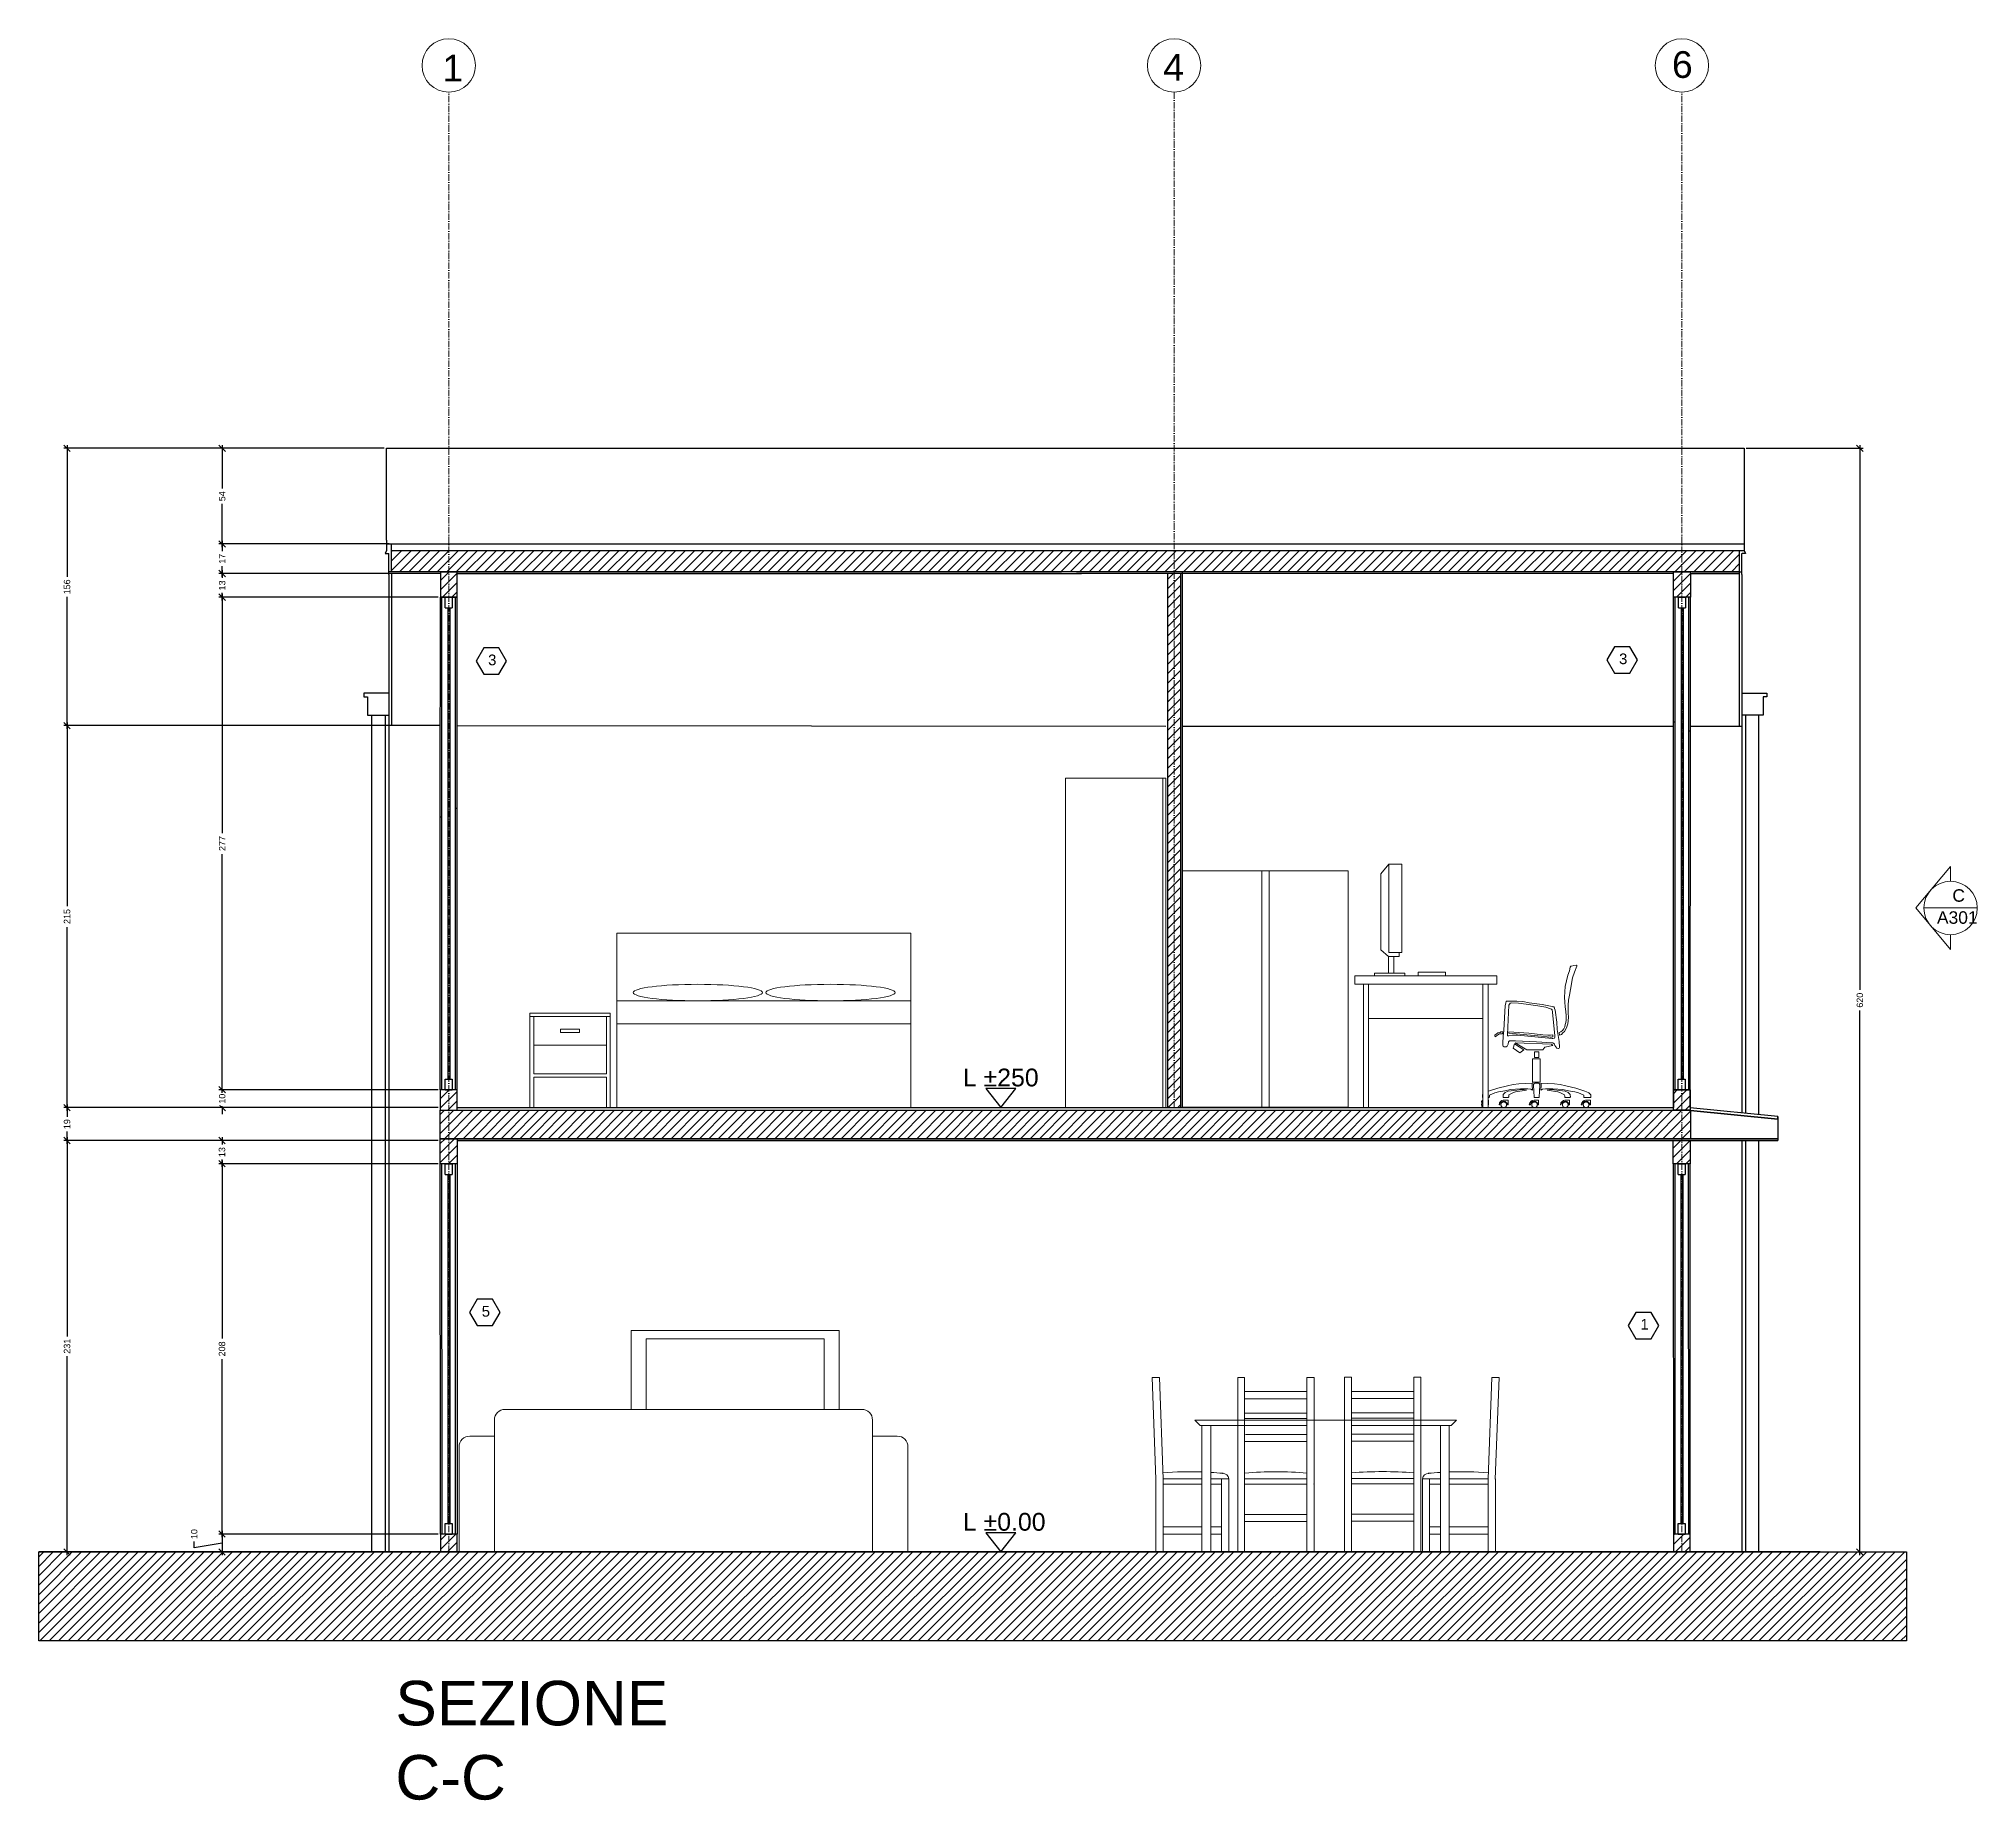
# Model space of a CAD drawing. Header units: centimetres. Extents: x 1059 to 7420, y -439 to 4439.
# Drawn here: x 3676 to 4764, y 1452 to 2441 of the extents above; entities that cross this region are included whole.
import ezdxf

# ---------------------------------------------------------------- set-up
doc = ezdxf.new("R2010")
doc.units = ezdxf.units.CM
doc.header["$MEASUREMENT"] = 0
doc.linetypes.add('ACAD_ISO10W100', pattern=[18, 12, -3, 0, -3])
doc.layers.add('ARREDI', color=8, linetype='Continuous', lineweight=18)
doc.layers.add('CAMPITURE', color=7, linetype='Continuous', lineweight=25)
for name, color, linetype in [('INFISSI', 4, 'Continuous'), ('NUMERAZIONE', 30, 'Continuous'), ('quote nuove', 2, 'Continuous'), ('STRUTTURA', 1, 'Continuous')]:
    doc.layers.add(name, color=color, linetype=linetype)
doc.layers.get('0').off()
doc.styles.add('ARIAL', font='Arial.ttf')
doc.styles.get("Standard").update_dxf_attribs({"font": 'Arial.ttf'})
doc.dimstyles.new('TICK_36', dxfattribs={"dimtxt": 3.6, "dimasz": 3.6, "dimexe": 1.8, "dimexo": 1.2, "dimgap": 1.8, "dimtad": 0, "dimdec": 0, "dimzin": 0, "dimdsep": 46, "dimtxsty": 'ARIAL', "dimblk": 'OBLIQUE', "dimcen": 1.8, "dimdle": 1.8, "dimclrd": 256, "dimclrt": 256, "dimadec": 0, "dimazin": 0, "dimtfac": 1, "dimtdec": 0, "dimtmove": 1, "dimatfit": 3, "dimldrblk": 'OPEN90', "dimfxl": 1, "dimtfill": 1, "dimtolj": 1, "dimtzin": 0, "dimarcsym": 0})
pattern_1 = [(45, (-437.831, 1205.0536), (-2.6516504, 2.6516504), [])]
pattern_2 = [(45, (808.1146, -207.3292), (-2.6516504, 2.6516504), [])]

msp = doc.modelspace()

# ---------------------------------------------------------------- texts
at = {"layer": 'NUMERAZIONE'}
for s, p in [('L ±250', (4194.3, 1853)), ('L ±0.00', (4194.3, 1603.5))]:
    msp.add_text(s, height=9.99, dxfattribs=at).set_placement(p)
at = {"layer": 'NUMERAZIONE', "ltscale": 0.1, "char_height": 6, "attachment_point": 1}
for s, insert in [('3', (3927.8, 2095.5)), ('3', (4562.7, 2096.1)), ('5', (3924.2, 1729.7)), ('1', (4574.7, 1722.4))]:
    msp.add_mtext_dynamic_manual_height_columns(s, width=0.582, gutter_width=12.5, heights=[0], dxfattribs=dict(at, insert=insert))
at = {"layer": 'NUMERAZIONE', "lineweight": 0, "char_height": 7, "attachment_point": 3}
for s, insert in [('\\pt7,14;  C\\P', (4756.9, 1963.7)), ('\\pt7,14;  \\PA301\\P', (4764, 1963))]:
    msp.add_mtext_dynamic_manual_height_columns(s, width=18.82, gutter_width=12.5, heights=[0], dxfattribs=dict(at, insert=insert))
at = {"layer": 'quote nuove', "color": 253, "lineweight": 0, "char_height": 15, "attachment_point": 1}
for s, insert in [('1', (3902.1, 2432.3)), ('4', (4306.8, 2432.8)), ('6', (4592.4, 2434.3))]:
    msp.add_mtext_dynamic_manual_height_columns(s, width=15.192, gutter_width=12.5, heights=[0], dxfattribs=dict(at, insert=insert))
at = {"layer": 'STRUTTURA', "ltscale": 0.1, "insert": (3875.7, 1519.2), "char_height": 25, "attachment_point": 1}
msp.add_mtext_dynamic_manual_height_columns('SEZIONE C-C', width=23.993, gutter_width=12.5, heights=[0], dxfattribs=at)

# ---------------------------------------------------------------- blocks, each defined once
blk = doc.blocks.new('_Oblique')
at = {"color": 0, "linetype": 'ByBlock', "lineweight": -2}
blk.add_line((-0.5, -0.5), (0.5, 0.5), dxfattribs=at)
blk = doc.blocks.new('*D558')
at = {"layer": 'quote nuove', "color": 0, "lineweight": -2, "transparency": 16777216}
for p, q in [((3899.8, 1601.6), (3776.6, 1601.6)), ((3899.8, 1591.6), (3776.6, 1591.6))]:
    blk.add_line(p, q, dxfattribs=at)
at = {"layer": 'quote nuove', "lineweight": -2, "transparency": 16777216}
for p, q in [((3778.4, 1603.4), (3778.4, 1589.8)), ((3762.8, 1593.8), (3762.8, 1597.4)), ((3778.4, 1596.6), (3762.8, 1593.8))]:
    blk.add_line(p, q, dxfattribs=at)
at = {"layer": 'quote nuove', "lineweight": -2, "transparency": 16777216, "xscale": 3.6, "yscale": 3.6, "zscale": 3.6}
for p, rotation in [((3778.4, 1601.6), 90), ((3778.4, 1591.6), 270)]:
    blk.add_blockref('_Oblique', p, dxfattribs=dict(at, rotation=rotation))
at = {"layer": 'quote nuove', "transparency": 16777216, "insert": (3762.8, 1601.6), "char_height": 3.6, "attachment_point": 5, "rotation": 90, "style": 'ARIAL', "bg_fill": 3, "box_fill_scale": 1.25, "bg_fill_color": 256, "bg_fill_true_color": 13158600, "bg_fill_transparency": 0}
blk.add_mtext('\\A1;10', dxfattribs=at)
blk = doc.blocks.new('_Open90')
at = {"color": 0, "linetype": 'ByBlock', "lineweight": -2}
for p, q in [((0, 0), (-1, 0)), ((-0.5, 0.5), (0, 0)), ((0, 0), (-0.5, -0.5))]:
    blk.add_line(p, q, dxfattribs=at)
blk = doc.blocks.new('*D559')
at = {"layer": 'quote nuove', "color": 0, "lineweight": -2, "transparency": 16777216}
for p, q in [((3899.7, 1809.6), (3776.6, 1809.6)), ((3899.8, 1601.6), (3776.6, 1601.6))]:
    blk.add_line(p, q, dxfattribs=at)
at = {"layer": 'quote nuove', "lineweight": -2, "transparency": 16777216}
for p, q in [((3778.4, 1811.4), (3778.4, 1711.4)), ((3778.4, 1599.8), (3778.4, 1699.8))]:
    blk.add_line(p, q, dxfattribs=at)
at = {"layer": 'quote nuove', "lineweight": -2, "transparency": 16777216, "xscale": 3.6, "yscale": 3.6, "zscale": 3.6}
for p, rotation in [((3778.4, 1809.6), 90), ((3778.4, 1601.6), 270)]:
    blk.add_blockref('_Oblique', p, dxfattribs=dict(at, rotation=rotation))
at = {"layer": 'quote nuove', "transparency": 16777216, "insert": (3778.4, 1705.6), "char_height": 3.6, "attachment_point": 5, "rotation": 90, "style": 'ARIAL', "bg_fill": 3, "box_fill_scale": 1.25, "bg_fill_color": 256, "bg_fill_true_color": 13158600, "bg_fill_transparency": 0}
blk.add_mtext('\\A1;208', dxfattribs=at)
blk = doc.blocks.new('*D494')
at = {"layer": 'quote nuove', "color": 0, "lineweight": -2, "transparency": 16777216}
for p, q in [((3899.7, 1822.6), (3776.6, 1822.6)), ((3899.7, 1809.6), (3776.6, 1809.6))]:
    blk.add_line(p, q, dxfattribs=at)
at = {"layer": 'quote nuove', "lineweight": -2, "transparency": 16777216}
for p, q in [((3778.4, 1824.4), (3778.4, 1820.3)), ((3778.4, 1807.8), (3778.4, 1811.9))]:
    blk.add_line(p, q, dxfattribs=at)
at = {"layer": 'quote nuove', "lineweight": -2, "transparency": 16777216, "xscale": 3.6, "yscale": 3.6, "zscale": 3.6}
for p, rotation in [((3778.4, 1822.6), 90), ((3778.4, 1809.6), 270)]:
    blk.add_blockref('_Oblique', p, dxfattribs=dict(at, rotation=rotation))
at = {"layer": 'quote nuove', "transparency": 16777216, "insert": (3778.4, 1816.1), "char_height": 3.6, "attachment_point": 5, "rotation": 90, "style": 'ARIAL', "bg_fill": 3, "box_fill_scale": 1.25, "bg_fill_color": 256, "bg_fill_true_color": 13158600, "bg_fill_transparency": 0}
blk.add_mtext('\\A1;13', dxfattribs=at)
blk = doc.blocks.new('*D495')
at = {"layer": 'quote nuove', "color": 0, "lineweight": -2, "transparency": 16777216}
for p, q in [((3899.7, 1851.1), (3776.7, 1851.1)), ((3899.7, 1841.1), (3776.7, 1841.1))]:
    blk.add_line(p, q, dxfattribs=at)
at = {"layer": 'quote nuove', "lineweight": -2, "transparency": 16777216}
for p, q in [((3778.5, 1851.1), (3778.5, 1854.7)), ((3778.5, 1851.1), (3778.5, 1850.3)), ((3778.5, 1841.1), (3778.5, 1841.9)), ((3778.5, 1841.1), (3778.5, 1837.5))]:
    blk.add_line(p, q, dxfattribs=at)
at = {"layer": 'quote nuove', "lineweight": -2, "transparency": 16777216, "xscale": 3.6, "yscale": 3.6, "zscale": 3.6}
for p, rotation in [((3778.5, 1851.1), 270), ((3778.5, 1841.1), 90)]:
    blk.add_blockref('_Oblique', p, dxfattribs=dict(at, rotation=rotation))
at = {"layer": 'quote nuove', "transparency": 16777216, "insert": (3778.5, 1846.1), "char_height": 3.6, "attachment_point": 5, "rotation": 90, "style": 'ARIAL', "bg_fill": 3, "box_fill_scale": 1.25, "bg_fill_color": 256, "bg_fill_true_color": 13158600, "bg_fill_transparency": 0}
blk.add_mtext('\\A1;10', dxfattribs=at)
blk = doc.blocks.new('*D560')
at = {"layer": 'quote nuove', "color": 0, "lineweight": -2, "transparency": 16777216}
for p, q in [((3899.7, 1822.6), (3689.6, 1822.6)), ((3899.8, 1591.6), (3689.6, 1591.6))]:
    blk.add_line(p, q, dxfattribs=at)
at = {"layer": 'quote nuove', "lineweight": -2, "transparency": 16777216}
for p, q in [((3691.4, 1824.4), (3691.4, 1712.6)), ((3691.4, 1589.8), (3691.4, 1701.6))]:
    blk.add_line(p, q, dxfattribs=at)
at = {"layer": 'quote nuove', "lineweight": -2, "transparency": 16777216, "xscale": 3.6, "yscale": 3.6, "zscale": 3.6}
for p, rotation in [((3691.4, 1822.6), 90), ((3691.4, 1591.6), 270)]:
    blk.add_blockref('_Oblique', p, dxfattribs=dict(at, rotation=rotation))
at = {"layer": 'quote nuove', "transparency": 16777216, "insert": (3691.4, 1707.1), "char_height": 3.6, "attachment_point": 5, "rotation": 90, "style": 'ARIAL', "bg_fill": 3, "box_fill_scale": 1.25, "bg_fill_color": 256, "bg_fill_true_color": 13158600, "bg_fill_transparency": 0}
blk.add_mtext('\\A1;231', dxfattribs=at)
blk = doc.blocks.new('*D496')
at = {"layer": 'quote nuove', "color": 0, "lineweight": -2, "transparency": 16777216}
for p, q in [((3899.7, 1841.1), (3689.6, 1841.1)), ((3899.7, 1822.6), (3689.6, 1822.6))]:
    blk.add_line(p, q, dxfattribs=at)
at = {"layer": 'quote nuove', "lineweight": -2, "transparency": 16777216}
for p, q in [((3691.4, 1842.9), (3691.4, 1836)), ((3691.4, 1820.8), (3691.4, 1827.6))]:
    blk.add_line(p, q, dxfattribs=at)
at = {"layer": 'quote nuove', "lineweight": -2, "transparency": 16777216, "xscale": 3.6, "yscale": 3.6, "zscale": 3.6}
for p, rotation in [((3691.4, 1841.1), 90), ((3691.4, 1822.6), 270)]:
    blk.add_blockref('_Oblique', p, dxfattribs=dict(at, rotation=rotation))
at = {"layer": 'quote nuove', "transparency": 16777216, "insert": (3691.4, 1831.8), "char_height": 3.6, "attachment_point": 5, "rotation": 90, "style": 'ARIAL', "bg_fill": 3, "box_fill_scale": 1.25, "bg_fill_color": 256, "bg_fill_true_color": 13158600, "bg_fill_transparency": 0}
blk.add_mtext('\\A1;19', dxfattribs=at)
blk = doc.blocks.new('*D573')
at = {"layer": 'quote nuove', "color": 0, "lineweight": -2, "transparency": 16777216}
for p, q in [((3899.8, 2127.7), (3776.7, 2127.7)), ((3899.7, 1851.1), (3776.7, 1851.1))]:
    blk.add_line(p, q, dxfattribs=at)
at = {"layer": 'quote nuove', "lineweight": -2, "transparency": 16777216}
for p, q in [((3778.5, 2129.5), (3778.5, 1995.2)), ((3778.5, 1849.3), (3778.5, 1983.5))]:
    blk.add_line(p, q, dxfattribs=at)
at = {"layer": 'quote nuove', "lineweight": -2, "transparency": 16777216, "xscale": 3.6, "yscale": 3.6, "zscale": 3.6}
for p, rotation in [((3778.5, 2127.7), 90), ((3778.5, 1851.1), 270)]:
    blk.add_blockref('_Oblique', p, dxfattribs=dict(at, rotation=rotation))
at = {"layer": 'quote nuove', "transparency": 16777216, "insert": (3778.5, 1989.4), "char_height": 3.6, "attachment_point": 5, "rotation": 90, "style": 'ARIAL', "bg_fill": 3, "box_fill_scale": 1.25, "bg_fill_color": 256, "bg_fill_true_color": 13158600, "bg_fill_transparency": 0}
blk.add_mtext('\\A1;277', dxfattribs=at)
blk = doc.blocks.new('*D574')
at = {"layer": 'quote nuove', "color": 0, "lineweight": -2, "transparency": 16777216}
for p, q in [((3899.8, 2141), (3776.7, 2141)), ((3899.8, 2127.7), (3776.7, 2127.7))]:
    blk.add_line(p, q, dxfattribs=at)
at = {"layer": 'quote nuove', "lineweight": -2, "transparency": 16777216}
for p, q in [((3778.5, 2142.8), (3778.5, 2138.5)), ((3778.5, 2125.9), (3778.5, 2130.1))]:
    blk.add_line(p, q, dxfattribs=at)
at = {"layer": 'quote nuove', "lineweight": -2, "transparency": 16777216, "xscale": 3.6, "yscale": 3.6, "zscale": 3.6}
for p, rotation in [((3778.5, 2141), 90), ((3778.5, 2127.7), 270)]:
    blk.add_blockref('_Oblique', p, dxfattribs=dict(at, rotation=rotation))
at = {"layer": 'quote nuove', "transparency": 16777216, "insert": (3778.5, 2134.3), "char_height": 3.6, "attachment_point": 5, "rotation": 90, "style": 'ARIAL', "bg_fill": 3, "box_fill_scale": 1.25, "bg_fill_color": 256, "bg_fill_true_color": 13158600, "bg_fill_transparency": 0}
blk.add_mtext('\\A1;13', dxfattribs=at)
blk = doc.blocks.new('*D575')
at = {"layer": 'quote nuove', "lineweight": -2, "transparency": 16777216}
for p, q in [((3691.4, 2057.4), (3691.4, 1954.2)), ((3691.4, 1839.3), (3691.4, 1942.5))]:
    blk.add_line(p, q, dxfattribs=at)
at = {"layer": 'quote nuove', "color": 0, "lineweight": -2, "transparency": 16777216}
for p, q in [((3899.6, 2055.6), (3689.6, 2055.6)), ((3899.7, 1841.1), (3689.6, 1841.1))]:
    blk.add_line(p, q, dxfattribs=at)
at = {"layer": 'quote nuove', "lineweight": -2, "transparency": 16777216, "xscale": 3.6, "yscale": 3.6, "zscale": 3.6}
for p, rotation in [((3691.4, 2055.6), 90), ((3691.4, 1841.1), 270)]:
    blk.add_blockref('_Oblique', p, dxfattribs=dict(at, rotation=rotation))
at = {"layer": 'quote nuove', "transparency": 16777216, "insert": (3691.4, 1948.4), "char_height": 3.6, "attachment_point": 5, "rotation": 90, "style": 'ARIAL', "bg_fill": 3, "box_fill_scale": 1.25, "bg_fill_color": 256, "bg_fill_true_color": 13158600, "bg_fill_transparency": 0}
blk.add_mtext('\\A1;215', dxfattribs=at)
blk = doc.blocks.new('*D576')
at = {"layer": 'quote nuove', "color": 0, "lineweight": -2, "transparency": 16777216}
for p, q in [((3869.5, 2211.3), (3689.6, 2211.3)), ((3869.5, 2055.6), (3689.6, 2055.6))]:
    blk.add_line(p, q, dxfattribs=at)
at = {"layer": 'quote nuove', "lineweight": -2, "transparency": 16777216}
for p, q in [((3691.4, 2213.1), (3691.4, 2139.1)), ((3691.4, 2053.8), (3691.4, 2127.9))]:
    blk.add_line(p, q, dxfattribs=at)
at = {"layer": 'quote nuove', "lineweight": -2, "transparency": 16777216, "xscale": 3.6, "yscale": 3.6, "zscale": 3.6}
for p, rotation in [((3691.4, 2211.3), 90), ((3691.4, 2055.6), 270)]:
    blk.add_blockref('_Oblique', p, dxfattribs=dict(at, rotation=rotation))
at = {"layer": 'quote nuove', "transparency": 16777216, "insert": (3691.4, 2133.5), "char_height": 3.6, "attachment_point": 5, "rotation": 90, "style": 'ARIAL', "bg_fill": 3, "box_fill_scale": 1.25, "bg_fill_color": 256, "bg_fill_true_color": 13158600, "bg_fill_transparency": 0}
blk.add_mtext('\\A1;156', dxfattribs=at)
blk = doc.blocks.new('*D577')
at = {"layer": 'quote nuove', "color": 0, "lineweight": -2, "transparency": 16777216}
for p, q in [((3872.3, 2157.6), (3776.7, 2157.6)), ((3872.3, 2141), (3776.7, 2141))]:
    blk.add_line(p, q, dxfattribs=at)
at = {"layer": 'quote nuove', "lineweight": -2, "transparency": 16777216}
for p, q in [((3778.5, 2159.4), (3778.5, 2153.5)), ((3778.5, 2139.2), (3778.5, 2145.1))]:
    blk.add_line(p, q, dxfattribs=at)
at = {"layer": 'quote nuove', "lineweight": -2, "transparency": 16777216, "xscale": 3.6, "yscale": 3.6, "zscale": 3.6}
for p, rotation in [((3778.5, 2157.6), 90), ((3778.5, 2141), 270)]:
    blk.add_blockref('_Oblique', p, dxfattribs=dict(at, rotation=rotation))
at = {"layer": 'quote nuove', "transparency": 16777216, "insert": (3778.5, 2149.3), "char_height": 3.6, "attachment_point": 5, "rotation": 90, "style": 'ARIAL', "bg_fill": 3, "box_fill_scale": 1.25, "bg_fill_color": 256, "bg_fill_true_color": 13158600, "bg_fill_transparency": 0}
blk.add_mtext('\\A1;17', dxfattribs=at)
blk = doc.blocks.new('*D497')
at = {"layer": 'quote nuove', "color": 0, "lineweight": -2, "transparency": 16777216}
for p, q in [((3869.5, 2211.3), (3776.7, 2211.3)), ((3869.5, 2157.6), (3776.7, 2157.6))]:
    blk.add_line(p, q, dxfattribs=at)
at = {"layer": 'quote nuove', "lineweight": -2, "transparency": 16777216}
for p, q in [((3778.5, 2213.1), (3778.5, 2188.8)), ((3778.5, 2155.8), (3778.5, 2180.1))]:
    blk.add_line(p, q, dxfattribs=at)
at = {"layer": 'quote nuove', "lineweight": -2, "transparency": 16777216, "xscale": 3.6, "yscale": 3.6, "zscale": 3.6}
for p, rotation in [((3778.5, 2211.3), 90), ((3778.5, 2157.6), 270)]:
    blk.add_blockref('_Oblique', p, dxfattribs=dict(at, rotation=rotation))
at = {"layer": 'quote nuove', "transparency": 16777216, "insert": (3778.5, 2184.4), "char_height": 3.6, "attachment_point": 5, "rotation": 90, "style": 'ARIAL', "bg_fill": 3, "box_fill_scale": 1.25, "bg_fill_color": 256, "bg_fill_true_color": 13158600, "bg_fill_transparency": 0}
blk.add_mtext('\\A1;54', dxfattribs=at)
blk = doc.blocks.new('*D582')
at = {"layer": 'quote nuove', "color": 0, "lineweight": -2, "transparency": 16777216}
for p, q in [((4634.1, 2211.3), (4699.7, 2211.3)), ((4634.1, 1591.6), (4699.7, 1591.6))]:
    blk.add_line(p, q, dxfattribs=at)
at = {"layer": 'quote nuove', "lineweight": -2, "transparency": 16777216}
for p, q in [((4697.9, 2213.1), (4697.9, 1907.2)), ((4697.9, 1589.8), (4697.9, 1895.6))]:
    blk.add_line(p, q, dxfattribs=at)
at = {"layer": 'quote nuove', "lineweight": -2, "transparency": 16777216, "xscale": 3.6, "yscale": 3.6, "zscale": 3.6}
for p, rotation in [((4697.9, 2211.3), 90), ((4697.9, 1591.6), 270)]:
    blk.add_blockref('_Oblique', p, dxfattribs=dict(at, rotation=rotation))
at = {"layer": 'quote nuove', "transparency": 16777216, "insert": (4697.9, 1901.4), "char_height": 3.6, "attachment_point": 5, "rotation": 90, "style": 'ARIAL', "bg_fill": 3, "box_fill_scale": 1.25, "bg_fill_color": 256, "bg_fill_true_color": 13158600, "bg_fill_transparency": 0}
blk.add_mtext('\\A1;620', dxfattribs=at)

# ---------------------------------------------------------------- hatches: boundary and pattern name
at = {"layer": 'CAMPITURE'}
h = msp.add_hatch(dxfattribs=at)
h.set_pattern_fill('ANSI31', color=0, scale=30)
h.set_pattern_definition([(45, (5015.9223, -214.9956), (-2.6516504, 2.6516504), [])])
h.paths.add_polyline_path([(3873.5, 2154), (3873.5, 2142), (4630.2, 2142), (4630.2, 2154)])
h = msp.add_hatch(dxfattribs=at)
h.set_pattern_fill('ANSI31', color=0, scale=30)
h.set_pattern_definition(pattern_1)
h.paths.add_polyline_path([(4602.8, 2142), (4593.3, 2142), (4593.3, 2127.7), (4602.8, 2127.7)])
h.paths.add_polyline_path([(3910.4, 1823.6), (3900.9, 1823.6), (3900.9, 1809.6), (3910.4, 1809.6)])
h.paths.add_polyline_path([(3910.5, 1601.6), (3901, 1601.6), (3901, 1591.6), (3910.5, 1591.6)])
h = msp.add_hatch(dxfattribs=at)
h.set_pattern_fill('ANSI31', color=256, scale=30)
h.set_pattern_definition([(45, (808.1146, -255.6855), (-2.6516504, 2.6516504), [])])
h.paths.add_polyline_path([(3901, 2127.7), (3910.4, 2127.7), (3910.4, 2142), (3901, 2142)])
h = msp.add_hatch(dxfattribs=at)
h.set_pattern_fill('ANSI31', color=0, scale=30)
h.set_pattern_definition(pattern_2)
h.paths.add_polyline_path([(4309.2, 1841.1), (4316.7, 1841.1), (4316.7, 2141), (4309.2, 2141)])
h = msp.add_hatch(dxfattribs=at)
h.set_pattern_fill('ANSI31', color=0, scale=30)
h.set_pattern_definition(pattern_2)
h.paths.add_polyline_path([(3910.4, 1851.1), (3900.9, 1851.1), (3900.9, 1839.6), (3910.4, 1839.6)])
h = msp.add_hatch(dxfattribs=at)
h.set_pattern_fill('ANSI31', color=0, scale=30)
h.set_pattern_definition(pattern_2)
h.paths.add_polyline_path([(4593.2, 1841.1), (4593.2, 1839.6), (4602.7, 1839.6), (4602.7, 1851.1), (4593.2, 1851.1)])
h = msp.add_hatch(dxfattribs=at)
h.set_pattern_fill('ANSI31', color=0, scale=30)
h.set_pattern_definition([(45, (-21.6498, 1197.387), (-2.6516504, 2.6516504), [])])
h.paths.add_polyline_path([(4602.8, 1839.6), (3900.9, 1839.6), (3900.9, 1823.6), (4602.8, 1823.6)])
h = msp.add_hatch(dxfattribs=at)
h.set_pattern_fill('ANSI31', color=0, scale=30)
h.set_pattern_definition(pattern_1)
h.paths.add_polyline_path([(4593.1, 1809.6), (4602.6, 1809.6), (4602.6, 1822.6), (4593.1, 1822.6)])
h.paths.add_polyline_path([(4602.7, 1601.6), (4593.2, 1601.6), (4593.2, 1591.6), (4602.7, 1591.6)])
at = {"layer": 'INFISSI'}
h = msp.add_hatch(color=4, dxfattribs=at)
h.dxf.hatch_style = 1
h.paths.add_polyline_path([(4598.7, 2121.7), (4597.7, 2121.7), (4597.7, 1857.1), (4598.7, 1857.1)])
h = msp.add_hatch(color=4, dxfattribs=at)
h.dxf.hatch_style = 1
h.paths.add_polyline_path([(3906.3, 1803.6), (3905.3, 1803.6), (3905.3, 1607.6), (3906.3, 1607.6)])
h = msp.add_hatch(color=4, dxfattribs=at)
h.dxf.hatch_style = 1
h.paths.add_polyline_path([(4598.5, 1803.6), (4597.5, 1803.6), (4597.5, 1607.6), (4598.5, 1607.6)])

# ---------------------------------------------------------------- linework, layer by layer
at = {"layer": 'ARREDI'}
for p, q in [((4308.2, 2026.1), (4252, 2026.1)), ((4252, 2026.1), (4252, 1841.1)), ((4306.5, 1841.1), (4306.5, 2026.1)), ((4317.7, 1974.1), (4410.7, 1974.1)), ((4410.7, 1974.1), (4410.7, 1841.1)), ((4000.1, 1841.1), (4000.1, 1939.1)), ((4165.1, 1939.1), (4000.1, 1939.1)), ((4165.1, 1841.1), (4165.1, 1939.1)), ((4433.3, 1926), (4433.3, 1916.5)), ((4436.3, 1926), (4436.3, 1916.5)), ((4419.2, 1915.1), (4489.2, 1915.1)), ((4489.2, 1910.4), (4489.2, 1841.1)), ((3951.3, 1841.1), (3951.3, 1894.1)), ((3951.3, 1894.1), (3996.3, 1894.1)), ((4000.1, 1888.1), (4000.1, 1901.1)), ((4000.1, 1901.1), (4165.1, 1901.1)), ((4000.1, 1894.1), (4000.1, 1841.1)), ((4165.1, 1901.1), (4165.1, 1888.1)), ((4165.1, 1901.1), (4165.1, 1841.1)), ((4000.1, 1841.1), (4000.1, 1888.1)), ((4000.1, 1888.1), (4165.1, 1888.1)), ((4165.1, 1888.1), (4165.1, 1841.1)), ((4165.1, 1841.1), (4000.1, 1841.1)), ((4252, 1841.1), (4308.2, 1841.1)), ((4306.5, 1841.1), (4254.4, 1841.1)), ((4306.5, 1846.1), (4306.5, 1841.1)), ((4485.5, 1844.8), (4485.5, 1843.9)), ((4489.5, 1845.3), (4489.2, 1845.3)), ((4008.1, 1716), (4124.8, 1716)), ((4008.1, 1671.6), (4008.1, 1716)), ((4016.6, 1711.2), (4116.4, 1711.2)), ((4016.6, 1671.6), (4016.6, 1711.2)), ((4116.4, 1711.2), (4116.4, 1671.6)), ((4124.8, 1716), (4124.8, 1671.6)), ((4302.7, 1632.5), (4300.5, 1689.6)), ((4304.7, 1689.6), (4300.5, 1689.6)), ((4306.7, 1632.7), (4304.7, 1689.6)), ((4348.6, 1689.6), (4348.6, 1591.6)), ((4348.6, 1689.6), (4352.5, 1689.6)), ((4352.5, 1689.6), (4352.5, 1591.6)), ((4387.5, 1689.6), (4387.5, 1591.6)), ((4387.5, 1689.6), (4391.5, 1689.6)), ((4391.5, 1689.6), (4391.5, 1591.6)), ((4408.5, 1689.7), (4408.5, 1591.7)), ((4408.5, 1689.7), (4412.5, 1689.7)), ((4412.5, 1689.7), (4412.5, 1591.7)), ((4447.4, 1689.7), (4447.4, 1591.7)), ((4447.4, 1689.7), (4451.4, 1689.7)), ((4451.4, 1689.7), (4451.4, 1591.7)), ((4489.3, 1632.7), (4491.3, 1689.6)), ((4491.3, 1689.6), (4495.4, 1689.6)), ((4493.2, 1632.5), (4495.4, 1689.6)), ((4352.5, 1681.6), (4387.5, 1681.6)), ((4352.5, 1677.6), (4387.5, 1677.6)), ((4412.5, 1681.7), (4447.4, 1681.7)), ((4412.5, 1677.7), (4447.4, 1677.7)), ((3931.3, 1656.6), (3931.3, 1665.6)), ((4137.6, 1671.6), (3937.3, 1671.6)), ((4143.6, 1656.6), (4143.6, 1665.6)), ((4324.5, 1665.6), (4333.2, 1665.6)), ((4327.5, 1662.6), (4324.5, 1665.6)), ((4324.5, 1665.6), (4471.5, 1665.6)), ((4324.9, 1665.6), (4333.7, 1665.6)), ((4324.9, 1665.6), (4367.4, 1665.6)), ((4338.7, 1665.6), (4333.2, 1665.6)), ((4333.7, 1665.6), (4349.5, 1665.6)), ((4352.5, 1669.6), (4387.5, 1669.6)), ((4352.5, 1666.6), (4387.5, 1666.6)), ((4352.5, 1665.6), (4387.5, 1665.6)), ((4386.9, 1665.6), (4373.6, 1665.6)), ((4387.5, 1666.6), (4375.7, 1666.6)), ((4386.9, 1665.6), (4387.5, 1665.6)), ((4412.5, 1669.7), (4447.4, 1669.7)), ((4412.5, 1666.7), (4447.4, 1666.7)), ((4447.4, 1665.6), (4412.5, 1665.6)), ((4471.4, 1665.6), (4425.8, 1665.6)), ((4447.4, 1666.7), (4435.7, 1666.7)), ((4457.2, 1665.6), (4462.7, 1665.6)), ((4471.5, 1665.6), (4462.7, 1665.6)), ((4468.4, 1662.6), (4471.4, 1665.6)), ((4468.5, 1662.6), (4471.5, 1665.6)), ((4333.2, 1662.6), (4327.5, 1662.6)), ((4327.9, 1662.6), (4333.7, 1662.6)), ((4328.5, 1662.6), (4328.5, 1612.6)), ((4328.5, 1662.6), (4328.5, 1636.6)), ((4338.7, 1662.6), (4332.1, 1662.6)), ((4333.5, 1662.6), (4333.5, 1612.6)), ((4333.5, 1662.6), (4367.4, 1662.6)), ((4333.5, 1662.6), (4333.5, 1608.6)), ((4352.5, 1662.6), (4387.5, 1662.6)), ((4352.9, 1657.6), (4387.5, 1657.6)), ((4412.5, 1662.6), (4447.4, 1662.6)), ((4412.8, 1657.7), (4447.4, 1657.7)), ((4425.8, 1662.6), (4457.2, 1662.6)), ((4457.2, 1662.6), (4463.8, 1662.6)), ((4457.2, 1662.6), (4463.8, 1662.6)), ((4462.4, 1662.6), (4462.4, 1608.6)), ((4462.4, 1662.6), (4462.4, 1608.6)), ((4462.7, 1662.6), (4468.4, 1662.6)), ((4462.7, 1662.6), (4468.5, 1662.6)), ((4467.4, 1662.6), (4467.4, 1636.6)), ((4467.4, 1662.6), (4467.4, 1636.6)), ((4352.5, 1653.6), (4387.5, 1653.6)), ((4412.5, 1653.7), (4447.4, 1653.7)), ((4302.7, 1591.6), (4302.7, 1632.6)), ((4306.7, 1591.6), (4306.7, 1632.7)), ((4328.5, 1632.7), (4306.7, 1632.7)), ((4328.5, 1636.6), (4328.5, 1608.6)), ((4343.6, 1632.7), (4333.5, 1632.7)), ((4339.6, 1591.6), (4339.6, 1632.7)), ((4343.6, 1591.6), (4343.6, 1632.7)), ((4352.5, 1632.7), (4387.5, 1632.7)), ((4412.5, 1632.8), (4447.4, 1632.8)), ((4452.3, 1632.7), (4462.4, 1632.7)), ((4452.3, 1591.6), (4452.3, 1632.7)), ((4456.3, 1591.6), (4456.3, 1632.7)), ((4467.4, 1636.6), (4467.4, 1608.6)), ((4467.4, 1636.6), (4467.4, 1608.6)), ((4467.4, 1632.7), (4489.3, 1632.7)), ((4489.3, 1591.6), (4489.3, 1632.7)), ((4493.3, 1591.6), (4493.3, 1632.6)), ((4328.5, 1629.7), (4306.7, 1629.7)), ((4339.6, 1629.7), (4333.5, 1629.7)), ((4352.5, 1629.7), (4387.5, 1629.7)), ((4412.5, 1629.8), (4447.4, 1629.8)), ((4456.3, 1629.7), (4462.4, 1629.7)), ((4467.4, 1629.7), (4489.3, 1629.7)), ((4328.5, 1612.6), (4328.5, 1591.6)), ((4333.5, 1612.6), (4333.5, 1591.6)), ((4352.5, 1612.6), (4387.5, 1612.6)), ((4412.5, 1612.8), (4447.4, 1612.8)), ((4328.5, 1605.6), (4306.7, 1605.6)), ((4328.5, 1601.6), (4306.7, 1601.6)), ((4328.5, 1608.6), (4328.5, 1591.6)), ((4333.5, 1608.6), (4333.5, 1591.6)), ((4339.6, 1605.6), (4333.5, 1605.6)), ((4339.6, 1601.6), (4333.5, 1601.6)), ((4352.5, 1608.6), (4387.5, 1608.6)), ((4412.5, 1608.8), (4447.4, 1608.8)), ((4456.3, 1605.6), (4462.4, 1605.6)), ((4456.3, 1601.6), (4462.4, 1601.6)), ((4462.4, 1608.6), (4462.4, 1591.6)), ((4462.4, 1608.6), (4462.4, 1591.6)), ((4467.4, 1608.6), (4467.4, 1591.6)), ((4467.4, 1608.6), (4467.4, 1591.6)), ((4467.4, 1605.6), (4489.3, 1605.6)), ((4467.4, 1601.6), (4489.3, 1601.6))]:
    msp.add_line(p, q, dxfattribs=at)
at = {"layer": 'ARREDI', "lineweight": 0}
for p, q in [((4433.5, 1977.7), (4429, 1972.3)), ((4532.5, 1909.1), (4534, 1915.5)), ((4534, 1915.5), (4534.8, 1917.9)), ((4534.8, 1917.9), (4535.3, 1920)), ((4535.3, 1920), (4535.6, 1920.6)), ((4535.6, 1920.6), (4536.1, 1920.6)), ((4536.1, 1920.6), (4537.4, 1920.8)), ((4537.7, 1917.1), (4536.6, 1913.9)), ((4537.4, 1920.8), (4538.8, 1921.1)), ((4539, 1920.6), (4537.7, 1917.1)), ((4538.8, 1921.1), (4539, 1920.8)), ((4539, 1920.8), (4539, 1920.6)), ((4532, 1903.2), (4532.3, 1906.1)), ((4532.3, 1906.1), (4532.5, 1909.1)), ((4535.4, 1907.5), (4534.9, 1904.3)), ((4536.6, 1913.9), (4535.4, 1907.5)), ((4498.5, 1895), (4498, 1884.4)), ((4498.8, 1898.2), (4498.5, 1895)), ((4499.1, 1900), (4498.8, 1898.2)), ((4499.3, 1900.6), (4499.1, 1900)), ((4499.6, 1900.8), (4499.3, 1900.6)), ((4500.7, 1900.8), (4499.6, 1900.8)), ((4500.1, 1882.2), (4500.9, 1898.7)), ((4502.8, 1900.8), (4500.7, 1900.8)), ((4500.9, 1898.7), (4501.2, 1899.2)), ((4501.2, 1899.2), (4501.5, 1899.8)), ((4501.5, 1899.8), (4502, 1899.8)), ((4502, 1899.8), (4502.3, 1900)), ((4502.3, 1900), (4506.2, 1899.8)), ((4505.4, 1900.8), (4502.8, 1900.8)), ((4508.6, 1900.6), (4505.4, 1900.8)), ((4506.2, 1899.8), (4510.5, 1899.2)), ((4512.3, 1900), (4508.6, 1900.6)), ((4510.5, 1899.2), (4517.1, 1898.2)), ((4519.5, 1899), (4512.3, 1900)), ((4517.1, 1898.2), (4521.6, 1897.4)), ((4525.1, 1897.9), (4519.5, 1899)), ((4521.6, 1897.4), (4524.3, 1896.6)), ((4524.3, 1896.6), (4524.8, 1896.3)), ((4524.8, 1896.3), (4525.1, 1896)), ((4525.6, 1897.6), (4525.1, 1897.9)), ((4525.1, 1896), (4525.4, 1894.7)), ((4525.4, 1894.7), (4526.7, 1881.4)), ((4525.4, 1894.7), (4525.4, 1894.7)), ((4526.2, 1897.6), (4525.6, 1897.6)), ((4526.4, 1896.8), (4526.2, 1897.6)), ((4526.9, 1895.8), (4526.4, 1896.8)), ((4527.7, 1889.1), (4526.9, 1895.8)), ((4532.3, 1900.3), (4532, 1903.2)), ((4532.5, 1897.6), (4532.3, 1900.3)), ((4532.8, 1895), (4532.5, 1897.6)), ((4533.1, 1892.6), (4532.8, 1895)), ((4534.4, 1901.4), (4534.1, 1898.7)), ((4534.1, 1898.7), (4534.1, 1894.2)), ((4534.1, 1894.2), (4534.4, 1891.8)), ((4534.9, 1904.3), (4534.4, 1901.4)), ((4493.8, 1882.3), (4494.6, 1883.1)), ((4494.6, 1883.1), (4495.1, 1883.1)), ((4495.1, 1883.1), (4495.9, 1883.3)), ((4495.9, 1883.3), (4496.4, 1883.6)), ((4496.4, 1883.6), (4497.5, 1883.6)), ((4497.5, 1883.6), (4497.2, 1882.5)), ((4498, 1884.4), (4497.7, 1881.2)), ((4500.9, 1883.6), (4512.1, 1882.8)), ((4500.9, 1882.8), (4500.9, 1883.6)), ((4519.2, 1881.2), (4500.9, 1882.8)), ((4512.1, 1882.8), (4520, 1882)), ((4528, 1884.9), (4527.7, 1889.1)), ((4529.1, 1878.3), (4528, 1884.9)), ((4528, 1884.9), (4528, 1884.9)), ((4529.1, 1883.3), (4530.1, 1883.6)), ((4529.3, 1881.7), (4529.1, 1883.3)), ((4530.1, 1883.6), (4530.9, 1884.4)), ((4530.1, 1883.6), (4530.1, 1883.6)), ((4531.2, 1883), (4530.4, 1882.2)), ((4530.9, 1884.4), (4531.7, 1885.4)), ((4532, 1883.8), (4531.2, 1883)), ((4531.7, 1885.4), (4532.3, 1886.5)), ((4532.8, 1885.2), (4532, 1883.8)), ((4532.3, 1886.5), (4532.5, 1887.8)), ((4532.5, 1887.8), (4532.8, 1888.9)), ((4532.8, 1888.9), (4533.1, 1890.2)), ((4533.3, 1886.5), (4532.8, 1885.2)), ((4533.1, 1890.2), (4533.1, 1892.6)), ((4533.9, 1888.1), (4533.3, 1886.5)), ((4534.1, 1889.9), (4533.9, 1888.1)), ((4534.4, 1891.8), (4534.1, 1889.9)), ((4493, 1881.7), (4493.8, 1882.3)), ((4493, 1881.5), (4493, 1881.7)), ((4493, 1881.2), (4493, 1881.5)), ((4493.2, 1880.9), (4493, 1881.2)), ((4493.8, 1881.2), (4493.2, 1880.9)), ((4494.6, 1882), (4493.8, 1881.2)), ((4495.6, 1882.5), (4494.6, 1882)), ((4497.2, 1882.5), (4495.6, 1882.5)), ((4497.2, 1882.5), (4497.2, 1882.5)), ((4497.7, 1881.2), (4497.5, 1877.2)), ((4497.5, 1877.2), (4497.5, 1876.1)), ((4497.5, 1876.1), (4497.7, 1875.6)), ((4497.7, 1875.6), (4498.3, 1875.3)), ((4498.3, 1875.3), (4498.8, 1875.3)), ((4498.8, 1875.3), (4499.3, 1875.3)), ((4499.3, 1875.3), (4499.9, 1875.6)), ((4499.9, 1875.6), (4500.1, 1875.9)), ((4500.1, 1881.7), (4500.1, 1882.2)), ((4500.1, 1881.4), (4500.1, 1881.7)), ((4500.4, 1881.4), (4500.1, 1881.4)), ((4500.1, 1875.9), (4500.4, 1876.7)), ((4500.9, 1881.4), (4500.4, 1881.4)), ((4500.4, 1876.7), (4500.7, 1878)), ((4500.7, 1878), (4500.9, 1878.3)), ((4502.8, 1881.7), (4500.9, 1881.4)), ((4500.9, 1878.3), (4501.2, 1878.5)), ((4501.2, 1878.5), (4501.7, 1878.5)), ((4501.7, 1878.5), (4502.5, 1878.5)), ((4502.5, 1878.5), (4504.6, 1878.5)), ((4503.9, 1881.7), (4502.8, 1881.7)), ((4503.3, 1874.5), (4504.1, 1876.9)), ((4507, 1871.9), (4503.3, 1874.5)), ((4505.7, 1881.7), (4503.9, 1881.7)), ((4504.1, 1876.9), (4509.2, 1873.5)), ((4504.1, 1876.9), (4504.1, 1876.9)), ((4504.4, 1877.5), (4524.8, 1876.7)), ((4511, 1873.5), (4504.4, 1877.5)), ((4504.6, 1878.5), (4516.3, 1878)), ((4525.1, 1879.9), (4505.7, 1881.7)), ((4509.2, 1873.5), (4507, 1871.9)), ((4520, 1873.5), (4511, 1873.5)), ((4517.7, 1872.4), (4515.3, 1872.4)), ((4515.3, 1872.4), (4515.3, 1869.2)), ((4516.3, 1878), (4525.1, 1877.5)), ((4517.7, 1869.2), (4517.7, 1872.4)), ((4517.7, 1872.4), (4517.7, 1872.4)), ((4522.4, 1880.9), (4519.2, 1881.2)), ((4520, 1882), (4522.7, 1881.7)), ((4521.1, 1875.1), (4520, 1873.5)), ((4525.6, 1875.9), (4521.1, 1875.1)), ((4524, 1880.7), (4522.4, 1880.9)), ((4522.7, 1881.7), (4524.3, 1881.7)), ((4524.8, 1880.7), (4524, 1880.7)), ((4524.3, 1881.7), (4525.6, 1882)), ((4525.6, 1880.9), (4524.8, 1880.7)), ((4524.8, 1876.7), (4525.6, 1875.9)), ((4525.6, 1879.9), (4525.1, 1879.9)), ((4525.1, 1877.5), (4525.6, 1877.5)), ((4525.6, 1882), (4525.6, 1880.9)), ((4526.2, 1880.1), (4525.6, 1879.9)), ((4525.6, 1877.5), (4525.9, 1877.2)), ((4525.6, 1875.9), (4525.6, 1875.9)), ((4525.9, 1877.2), (4526.2, 1876.9)), ((4526.4, 1880.1), (4526.2, 1880.1)), ((4526.2, 1876.9), (4526.4, 1876.7)), ((4526.7, 1880.4), (4526.4, 1880.1)), ((4526.4, 1876.7), (4526.7, 1875.9)), ((4526.7, 1881.4), (4526.7, 1880.9)), ((4526.7, 1880.9), (4526.7, 1880.4)), ((4526.7, 1875.9), (4527.2, 1875.3)), ((4527.2, 1875.3), (4527.7, 1874.5)), ((4527.7, 1874.5), (4528.5, 1874.3)), ((4528.5, 1874.3), (4528.8, 1874.3)), ((4528.8, 1874.3), (4529.1, 1874.5)), ((4529.3, 1875.1), (4529.1, 1878.3)), ((4529.1, 1874.5), (4529.3, 1874.8)), ((4530.4, 1882.2), (4529.3, 1881.7)), ((4529.3, 1874.8), (4529.3, 1875.1)), ((4514.2, 1868.4), (4514.2, 1855.4)), ((4518.5, 1868.4), (4514.2, 1868.4)), ((4515.3, 1869.2), (4517.7, 1869.2)), ((4518.5, 1855.4), (4518.5, 1868.4)), ((4489.2, 1850.3), (4489.5, 1850.4)), ((4489.5, 1850.4), (4494.6, 1852)), ((4494.6, 1852), (4500.1, 1853.3)), ((4498.5, 1850.6), (4495.1, 1849.9)), ((4501.7, 1851.2), (4498.5, 1850.6)), ((4498.8, 1849.6), (4500.4, 1850.4)), ((4500.1, 1853.3), (4503.3, 1854.1)), ((4500.4, 1850.4), (4505.4, 1850.9)), ((4504.6, 1851.4), (4501.7, 1851.2)), ((4503.3, 1854.1), (4506.5, 1854.4)), ((4507.3, 1851.7), (4504.6, 1851.4)), ((4510.8, 1850.9), (4504.6, 1849.9)), ((4505.4, 1850.9), (4508.1, 1851.2)), ((4506.5, 1854.4), (4510.2, 1854.6)), ((4509.4, 1851.7), (4507.3, 1851.7)), ((4508.1, 1851.2), (4510.8, 1850.9)), ((4511.5, 1851.7), (4509.4, 1851.7)), ((4510.2, 1854.6), (4514.2, 1854.9)), ((4510.8, 1850.9), (4510.8, 1850.9)), ((4513.1, 1851.4), (4511.5, 1851.7)), ((4514.2, 1850.9), (4513.1, 1851.4)), ((4514.2, 1854.9), (4513.9, 1854.6)), ((4513.9, 1854.6), (4513.9, 1854.4)), ((4513.9, 1854.4), (4513.9, 1853.6)), ((4513.9, 1853.6), (4514.2, 1850.9)), ((4514.2, 1855.4), (4518.5, 1855.4)), ((4514.2, 1850.9), (4514.2, 1850.9)), ((4514.7, 1854.1), (4515, 1854.6)), ((4514.7, 1853.6), (4514.7, 1854.1)), ((4515, 1846.9), (4514.7, 1853.6)), ((4515, 1854.6), (4515.5, 1854.9)), ((4515.5, 1854.9), (4515.8, 1854.9)), ((4515.8, 1854.9), (4516.3, 1854.9)), ((4516.3, 1854.9), (4517.1, 1854.9)), ((4516.3, 1854.9), (4516.3, 1854.9)), ((4517.1, 1854.9), (4517.4, 1854.9)), ((4517.4, 1854.9), (4517.9, 1854.6)), ((4517.9, 1854.6), (4518.2, 1854.1)), ((4518.2, 1853.6), (4517.9, 1846.9)), ((4518.2, 1854.1), (4518.2, 1853.6)), ((4522.7, 1854.6), (4518.7, 1854.9)), ((4518.7, 1854.9), (4518.7, 1854.6)), ((4518.7, 1854.6), (4519, 1854.4)), ((4519, 1853.6), (4518.7, 1850.9)), ((4518.7, 1850.9), (4519.8, 1851.4)), ((4518.7, 1850.9), (4518.7, 1850.9)), ((4519, 1854.4), (4519, 1853.6)), ((4519.8, 1851.4), (4521.4, 1851.7)), ((4521.4, 1851.7), (4523.5, 1851.7)), ((4524.8, 1851.2), (4522.4, 1850.9)), ((4522.4, 1850.9), (4528.3, 1849.9)), ((4522.4, 1850.9), (4522.4, 1850.9)), ((4526.4, 1854.4), (4522.7, 1854.6)), ((4523.5, 1851.7), (4525.6, 1851.7)), ((4527.7, 1850.9), (4524.8, 1851.2)), ((4525.6, 1851.7), (4528.3, 1851.4)), ((4529.6, 1854.1), (4526.4, 1854.4)), ((4532.5, 1850.4), (4527.7, 1850.9)), ((4528.3, 1851.4), (4531.2, 1851.2)), ((4532.8, 1853.3), (4529.6, 1854.1)), ((4531.2, 1851.2), (4534.4, 1850.6)), ((4534.1, 1849.6), (4532.5, 1850.4)), ((4538.4, 1852), (4532.8, 1853.3)), ((4534.4, 1850.6), (4537.8, 1849.9)), ((4543.4, 1850.4), (4538.4, 1852)), ((4545.3, 1849.6), (4543.4, 1850.4)), ((4486.1, 1845.1), (4485.5, 1844.8)), ((4485.5, 1843.9), (4485.8, 1844.3)), ((4485.5, 1842.9), (4485.6, 1843)), ((4485.5, 1842.8), (4485.5, 1842.9)), ((4485.5, 1842.7), (4485.5, 1842.8)), ((4485.5, 1842.6), (4485.5, 1842.7)), ((4485.5, 1842.5), (4485.5, 1842.6)), ((4485.6, 1842.4), (4485.5, 1842.5)), ((4485.6, 1843.3), (4485.7, 1843.4)), ((4485.6, 1843.2), (4485.6, 1843.3)), ((4485.6, 1843.1), (4485.6, 1843.2)), ((4485.6, 1843), (4485.6, 1843.1)), ((4485.6, 1842.3), (4485.6, 1842.4)), ((4485.6, 1842.2), (4485.6, 1842.3)), ((4485.6, 1842.1), (4485.6, 1842.2)), ((4485.7, 1842), (4485.6, 1842.1)), ((4485.7, 1843.4), (4485.7, 1843.5)), ((4485.7, 1843.5), (4485.8, 1843.5)), ((4485.7, 1841.9), (4485.7, 1842)), ((4485.8, 1841.8), (4485.7, 1841.9)), ((4485.8, 1844.3), (4486.3, 1844.5)), ((4485.8, 1843.6), (4485.9, 1843.7)), ((4485.8, 1843.5), (4485.8, 1843.6)), ((4485.8, 1841.7), (4485.8, 1841.8)), ((4485.9, 1841.7), (4485.8, 1841.7)), ((4485.9, 1843.7), (4486, 1843.8)), ((4486, 1841.6), (4485.9, 1841.7)), ((4486, 1843.8), (4486, 1843.9)), ((4486, 1843.9), (4486.1, 1843.9)), ((4486, 1841.5), (4486, 1841.6)), ((4486.1, 1841.4), (4486, 1841.5)), ((4486.1, 1848.3), (4486.3, 1848.5)), ((4486.1, 1847.2), (4486.1, 1848.3)), ((4486.1, 1846.9), (4486.1, 1847.2)), ((4486.3, 1846.7), (4486.1, 1846.9)), ((4486.3, 1845.2), (4486.1, 1845.1)), ((4486.1, 1843.9), (4486.2, 1844)), ((4486.2, 1841.4), (4486.1, 1841.4)), ((4486.2, 1844), (4486.3, 1844)), ((4486.3, 1841.3), (4486.2, 1841.4)), ((4486.3, 1844), (4486.3, 1844)), ((4489.8, 1846.7), (4489.2, 1846.7)), ((4489.2, 1842.7), (4489.5, 1842.7)), ((4489.5, 1842.7), (4489.5, 1845.3)), ((4490, 1847.2), (4489.8, 1846.9)), ((4489.8, 1846.9), (4489.8, 1846.7)), ((4490.3, 1848.3), (4490, 1848)), ((4490, 1848), (4490, 1847.7)), ((4490, 1847.7), (4490, 1847.2)), ((4491.6, 1848.8), (4490.3, 1848.3)), ((4493, 1849.3), (4491.6, 1848.8)), ((4495.1, 1849.9), (4493, 1849.3)), ((4495.6, 1843.7), (4495.4, 1842.7)), ((4495.4, 1842.7), (4495.6, 1842.7)), ((4495.4, 1842.7), (4495.4, 1842.7)), ((4496.2, 1844.5), (4495.6, 1843.7)), ((4495.6, 1842.7), (4495.9, 1843.5)), ((4495.9, 1843.5), (4496.4, 1844)), ((4496.4, 1844.8), (4496.2, 1844.5)), ((4496.9, 1845.1), (4496.4, 1844.8)), ((4496.4, 1844), (4496.7, 1844.3)), ((4496.4, 1843), (4496.5, 1843.1)), ((4496.4, 1842.9), (4496.4, 1843)), ((4496.4, 1842.8), (4496.4, 1842.9)), ((4496.4, 1842.7), (4496.4, 1842.8)), ((4496.4, 1842.6), (4496.4, 1842.7)), ((4496.4, 1842.5), (4496.4, 1842.6)), ((4496.4, 1842.4), (4496.4, 1842.5)), ((4496.5, 1842.3), (4496.4, 1842.4)), ((4496.5, 1843.3), (4496.6, 1843.4)), ((4496.5, 1843.2), (4496.5, 1843.3)), ((4496.5, 1843.1), (4496.5, 1843.2)), ((4496.5, 1842.2), (4496.5, 1842.3)), ((4496.5, 1842.1), (4496.5, 1842.2)), ((4496.6, 1842), (4496.5, 1842.1)), ((4496.6, 1843.4), (4496.6, 1843.5)), ((4496.6, 1843.5), (4496.7, 1843.5)), ((4496.6, 1841.9), (4496.6, 1842)), ((4496.7, 1841.8), (4496.6, 1841.9)), ((4496.7, 1844.3), (4497.2, 1844.5)), ((4496.7, 1843.6), (4496.8, 1843.7)), ((4496.7, 1843.5), (4496.7, 1843.6)), ((4496.7, 1841.7), (4496.7, 1841.8)), ((4496.8, 1841.7), (4496.7, 1841.7)), ((4496.8, 1843.7), (4496.9, 1843.8)), ((4496.9, 1841.6), (4496.8, 1841.7)), ((4497.7, 1845.3), (4496.9, 1845.1)), ((4496.9, 1843.8), (4496.9, 1843.9)), ((4496.9, 1843.9), (4497, 1843.9)), ((4496.9, 1841.5), (4496.9, 1841.6)), ((4497, 1841.4), (4496.9, 1841.5)), ((4497, 1843.9), (4497.1, 1844)), ((4497.1, 1841.4), (4497, 1841.4)), ((4497.1, 1844), (4497.2, 1844)), ((4497.2, 1841.3), (4497.1, 1841.4)), ((4497.2, 1844.5), (4497.5, 1844.5)), ((4497.2, 1844), (4497.3, 1844.1)), ((4497.3, 1841.3), (4497.2, 1841.3)), ((4497.3, 1844.1), (4497.4, 1844.2)), ((4497.3, 1844.1), (4497.3, 1844.1)), ((4497.3, 1841.2), (4497.3, 1841.3)), ((4497.4, 1841.2), (4497.3, 1841.2)), ((4497.4, 1844.2), (4497.5, 1844.2)), ((4497.5, 1841.2), (4497.4, 1841.2)), ((4497.5, 1844.5), (4498, 1844.8)), ((4497.5, 1844.2), (4497.6, 1844.2)), ((4497.6, 1841.1), (4497.5, 1841.2)), ((4497.6, 1844.2), (4497.7, 1844.3)), ((4497.7, 1841.1), (4497.6, 1841.1)), ((4497.7, 1848.5), (4498, 1848.8)), ((4497.7, 1848.3), (4497.7, 1848.5)), ((4497.7, 1847.2), (4497.7, 1848.3)), ((4497.7, 1846.9), (4497.7, 1847.2)), ((4497.7, 1846.7), (4497.7, 1846.9)), ((4498, 1846.7), (4497.7, 1846.7)), ((4500.4, 1845.3), (4497.7, 1845.3)), ((4497.7, 1844.3), (4497.8, 1844.3)), ((4497.8, 1841.1), (4497.7, 1841.1)), ((4497.8, 1844.3), (4497.9, 1844.3)), ((4497.9, 1841.1), (4497.8, 1841.1)), ((4497.9, 1844.3), (4498, 1844.3)), ((4498, 1841.1), (4497.9, 1841.1)), ((4498, 1848.8), (4498.8, 1849.6)), ((4498.3, 1846.7), (4498, 1846.7)), ((4498, 1844.8), (4498.8, 1844.5)), ((4498, 1844.3), (4498.1, 1844.3)), ((4498.1, 1841.1), (4498, 1841.1)), ((4498.1, 1844.3), (4498.2, 1844.3)), ((4498.2, 1841.1), (4498.1, 1841.1)), ((4498.2, 1844.3), (4498.3, 1844.2)), ((4498.3, 1841.1), (4498.2, 1841.1)), ((4500.1, 1846.7), (4498.3, 1846.7)), ((4498.3, 1844.2), (4498.4, 1844.2)), ((4498.4, 1841.1), (4498.3, 1841.1)), ((4498.4, 1844.2), (4498.5, 1844.2)), ((4498.5, 1841.2), (4498.4, 1841.1)), ((4498.5, 1844.2), (4498.6, 1844.2)), ((4498.6, 1841.2), (4498.5, 1841.2)), ((4498.6, 1844.2), (4498.7, 1844.1)), ((4498.7, 1841.3), (4498.6, 1841.2)), ((4498.7, 1844.1), (4498.8, 1844.1)), ((4498.8, 1841.3), (4498.7, 1841.3)), ((4498.8, 1844.5), (4499.3, 1844)), ((4498.8, 1844.1), (4498.9, 1844)), ((4498.9, 1841.4), (4498.8, 1841.3)), ((4498.9, 1844), (4499, 1844)), ((4499, 1841.4), (4498.9, 1841.4)), ((4499, 1844), (4499.1, 1843.9)), ((4499.1, 1841.5), (4499, 1841.4)), ((4499.1, 1843.9), (4499.1, 1843.8)), ((4499.1, 1843.8), (4499.2, 1843.7)), ((4499.2, 1841.6), (4499.1, 1841.5)), ((4499.1, 1841.5), (4499.1, 1841.5)), ((4499.2, 1843.7), (4499.3, 1843.7)), ((4499.3, 1841.7), (4499.2, 1841.6)), ((4499.3, 1844), (4499.9, 1843.5)), ((4499.3, 1843.7), (4499.3, 1843.6)), ((4499.3, 1843.6), (4499.4, 1843.5)), ((4499.4, 1841.9), (4499.3, 1841.8)), ((4499.3, 1841.8), (4499.3, 1841.7)), ((4499.4, 1843.5), (4499.4, 1843.4)), ((4499.4, 1843.4), (4499.5, 1843.3)), ((4499.5, 1842), (4499.4, 1842)), ((4499.4, 1842), (4499.4, 1841.9)), ((4499.5, 1843.3), (4499.5, 1843.2)), ((4499.5, 1843.2), (4499.5, 1843.1)), ((4499.5, 1843.1), (4499.6, 1843)), ((4499.6, 1842.3), (4499.5, 1842.2)), ((4499.5, 1842.2), (4499.5, 1842.1)), ((4499.5, 1842.1), (4499.5, 1842)), ((4499.6, 1843), (4499.6, 1842.9)), ((4499.6, 1842.9), (4499.6, 1842.8)), ((4499.6, 1842.8), (4499.6, 1842.7)), ((4499.6, 1842.7), (4499.6, 1842.6)), ((4499.6, 1842.6), (4499.6, 1842.5)), ((4499.6, 1842.5), (4499.6, 1842.4)), ((4499.6, 1842.4), (4499.6, 1842.3)), ((4499.9, 1843.5), (4500.1, 1842.7)), ((4500.7, 1846.7), (4500.1, 1846.7)), ((4500.1, 1842.7), (4500.4, 1842.7)), ((4500.4, 1842.7), (4500.4, 1845.3)), ((4500.9, 1847.2), (4500.7, 1846.9)), ((4500.7, 1846.9), (4500.7, 1846.7)), ((4502, 1848.8), (4500.9, 1848.3)), ((4500.9, 1848.3), (4500.9, 1848)), ((4500.9, 1848), (4500.9, 1847.7)), ((4500.9, 1847.7), (4500.9, 1847.2)), ((4503.1, 1849.3), (4502, 1848.8)), ((4504.6, 1849.9), (4503.1, 1849.3)), ((4512.6, 1843.7), (4512.3, 1842.7)), ((4512.3, 1842.7), (4512.9, 1842.7)), ((4512.3, 1842.7), (4512.3, 1842.7)), ((4513.1, 1844.5), (4512.6, 1843.7)), ((4512.9, 1842.7), (4513.1, 1843.5)), ((4513.4, 1844.8), (4513.1, 1844.5)), ((4513.1, 1843.5), (4513.4, 1844)), ((4513.9, 1845.1), (4513.4, 1844.8)), ((4513.4, 1844), (4513.9, 1844.3)), ((4513.7, 1843.1), (4513.8, 1843.2)), ((4513.7, 1843), (4513.7, 1843.1)), ((4513.7, 1842.9), (4513.7, 1843)), ((4513.7, 1842.8), (4513.7, 1842.9)), ((4513.7, 1842.7), (4513.7, 1842.8)), ((4513.7, 1842.6), (4513.7, 1842.7)), ((4513.7, 1842.5), (4513.7, 1842.6)), ((4513.7, 1842.4), (4513.7, 1842.5)), ((4513.7, 1842.3), (4513.7, 1842.4)), ((4513.8, 1842.2), (4513.7, 1842.3)), ((4513.8, 1843.4), (4513.9, 1843.5)), ((4513.8, 1843.3), (4513.8, 1843.4)), ((4513.8, 1843.2), (4513.8, 1843.3)), ((4513.8, 1842.1), (4513.8, 1842.2)), ((4513.8, 1842), (4513.8, 1842.1)), ((4513.9, 1841.9), (4513.8, 1842)), ((4515, 1845.3), (4513.9, 1845.1)), ((4513.9, 1844.3), (4514.2, 1844.5)), ((4513.9, 1843.5), (4514, 1843.6)), ((4513.9, 1843.5), (4513.9, 1843.5)), ((4513.9, 1841.8), (4513.9, 1841.9)), ((4514, 1841.7), (4513.9, 1841.8)), ((4514, 1843.7), (4514.1, 1843.8)), ((4514, 1843.6), (4514, 1843.7)), ((4514.1, 1841.6), (4514, 1841.7)), ((4514, 1841.7), (4514, 1841.7)), ((4514.1, 1843.8), (4514.2, 1843.9)), ((4514.2, 1841.5), (4514.1, 1841.6)), ((4514.2, 1844.5), (4514.5, 1844.5)), ((4514.2, 1843.9), (4514.3, 1843.9)), ((4514.3, 1841.4), (4514.2, 1841.5)), ((4514.3, 1843.9), (4514.3, 1844)), ((4514.3, 1844), (4514.4, 1844)), ((4514.4, 1841.3), (4514.3, 1841.4)), ((4514.3, 1841.4), (4514.3, 1841.4)), ((4514.4, 1844), (4514.5, 1844.1)), ((4514.5, 1841.3), (4514.4, 1841.3)), ((4514.5, 1844.5), (4515, 1844.8)), ((4514.5, 1844.1), (4514.6, 1844.1)), ((4514.6, 1841.2), (4514.5, 1841.3)), ((4514.6, 1844.1), (4514.7, 1844.2)), ((4514.7, 1841.2), (4514.6, 1841.2)), ((4514.7, 1844.2), (4514.8, 1844.2)), ((4514.8, 1841.2), (4514.7, 1841.2)), ((4514.8, 1844.2), (4514.9, 1844.2)), ((4514.9, 1841.1), (4514.8, 1841.2)), ((4514.9, 1844.2), (4515, 1844.3)), ((4515, 1841.1), (4514.9, 1841.1)), ((4515.3, 1846.7), (4515, 1846.9)), ((4517.4, 1845.3), (4515, 1845.3)), ((4515, 1844.8), (4515.8, 1844.5)), ((4515, 1844.3), (4515.1, 1844.3)), ((4515.1, 1841.1), (4515, 1841.1)), ((4515.1, 1844.3), (4515.2, 1844.3)), ((4515.2, 1841.1), (4515.1, 1841.1)), ((4515.2, 1844.3), (4515.3, 1844.3)), ((4515.3, 1841.1), (4515.2, 1841.1)), ((4516.3, 1846.7), (4515.3, 1846.7)), ((4515.3, 1844.3), (4515.4, 1844.3)), ((4515.4, 1841.1), (4515.3, 1841.1)), ((4515.4, 1844.3), (4515.5, 1844.3)), ((4515.5, 1841.1), (4515.4, 1841.1)), ((4515.5, 1844.3), (4515.6, 1844.2)), ((4515.6, 1841.1), (4515.5, 1841.1)), ((4515.6, 1844.2), (4515.7, 1844.2)), ((4515.7, 1841.1), (4515.6, 1841.1)), ((4515.7, 1844.2), (4515.8, 1844.2)), ((4515.8, 1841.2), (4515.7, 1841.1)), ((4515.8, 1844.5), (4516.6, 1844)), ((4515.8, 1844.2), (4515.9, 1844.2)), ((4515.9, 1841.2), (4515.8, 1841.2)), ((4515.9, 1844.2), (4516, 1844.1)), ((4516, 1841.3), (4515.9, 1841.2)), ((4516, 1844.1), (4516.1, 1844.1)), ((4516.1, 1841.3), (4516, 1841.3)), ((4516.1, 1844.1), (4516.1, 1844)), ((4516.1, 1844), (4516.2, 1844)), ((4516.2, 1841.4), (4516.1, 1841.4)), ((4516.1, 1841.4), (4516.1, 1841.3)), ((4516.2, 1844), (4516.3, 1843.9)), ((4516.3, 1841.5), (4516.2, 1841.4)), ((4517.4, 1846.7), (4516.3, 1846.7)), ((4516.3, 1843.9), (4516.4, 1843.8)), ((4516.4, 1841.5), (4516.3, 1841.5)), ((4516.4, 1843.8), (4516.5, 1843.7)), ((4516.5, 1841.6), (4516.4, 1841.5)), ((4516.5, 1843.7), (4516.5, 1843.7)), ((4516.5, 1843.7), (4516.6, 1843.6)), ((4516.6, 1841.8), (4516.5, 1841.7)), ((4516.5, 1841.7), (4516.5, 1841.6)), ((4516.6, 1844), (4517.1, 1843.5)), ((4516.6, 1843.6), (4516.6, 1843.5)), ((4516.6, 1843.5), (4516.7, 1843.4)), ((4516.7, 1842), (4516.6, 1841.9)), ((4516.6, 1841.9), (4516.6, 1841.8)), ((4516.7, 1843.4), (4516.7, 1843.3)), ((4516.7, 1843.3), (4516.8, 1843.2)), ((4516.8, 1842.1), (4516.7, 1842)), ((4516.7, 1842), (4516.7, 1842)), ((4516.8, 1843.2), (4516.8, 1843.1)), ((4516.8, 1843.1), (4516.8, 1843)), ((4516.8, 1843), (4516.8, 1842.9)), ((4516.8, 1842.9), (4516.9, 1842.8)), ((4516.9, 1842.5), (4516.8, 1842.4)), ((4516.8, 1842.4), (4516.8, 1842.3)), ((4516.8, 1842.3), (4516.8, 1842.2)), ((4516.8, 1842.2), (4516.8, 1842.1)), ((4516.9, 1842.8), (4516.9, 1842.7)), ((4516.9, 1842.7), (4516.9, 1842.6)), ((4516.9, 1842.6), (4516.9, 1842.5)), ((4517.1, 1843.5), (4517.1, 1842.7)), ((4517.1, 1842.7), (4517.4, 1842.7)), ((4517.7, 1846.7), (4517.4, 1846.7)), ((4517.4, 1842.7), (4517.4, 1845.3)), ((4517.9, 1846.9), (4517.7, 1846.7)), ((4528.3, 1849.9), (4529.9, 1849.3)), ((4529.9, 1849.3), (4530.9, 1848.8)), ((4530.1, 1843.7), (4529.9, 1842.7)), ((4529.9, 1842.7), (4530.1, 1842.7)), ((4529.9, 1842.7), (4529.9, 1842.7)), ((4530.7, 1844.5), (4530.1, 1843.7)), ((4530.1, 1842.7), (4530.4, 1843.5)), ((4530.4, 1843.5), (4530.9, 1844)), ((4530.9, 1844.8), (4530.7, 1844.5)), ((4530.9, 1848.8), (4532, 1848.3)), ((4531.5, 1845.1), (4530.9, 1844.8)), ((4530.9, 1844), (4531.2, 1844.3)), ((4530.9, 1842.9), (4531, 1843)), ((4530.9, 1842.8), (4530.9, 1842.9)), ((4530.9, 1842.7), (4530.9, 1842.8)), ((4530.9, 1842.6), (4530.9, 1842.7)), ((4530.9, 1842.5), (4530.9, 1842.6)), ((4531, 1842.4), (4530.9, 1842.5)), ((4531, 1843.3), (4531.1, 1843.4)), ((4531, 1843.2), (4531, 1843.3)), ((4531, 1843.1), (4531, 1843.2)), ((4531, 1843), (4531, 1843.1)), ((4531, 1842.3), (4531, 1842.4)), ((4531, 1842.2), (4531, 1842.3)), ((4531, 1842.1), (4531, 1842.2)), ((4531.1, 1842), (4531, 1842.1)), ((4531.1, 1843.4), (4531.1, 1843.5)), ((4531.1, 1843.5), (4531.2, 1843.5)), ((4531.1, 1841.9), (4531.1, 1842)), ((4531.2, 1841.8), (4531.1, 1841.9)), ((4531.2, 1844.3), (4531.7, 1844.5)), ((4531.2, 1843.6), (4531.3, 1843.7)), ((4531.2, 1843.5), (4531.2, 1843.6)), ((4531.2, 1841.7), (4531.2, 1841.8)), ((4531.3, 1841.7), (4531.2, 1841.7)), ((4531.3, 1843.7), (4531.4, 1843.8)), ((4531.4, 1841.6), (4531.3, 1841.7)), ((4531.4, 1843.8), (4531.4, 1843.9)), ((4531.4, 1843.9), (4531.5, 1843.9)), ((4531.4, 1841.5), (4531.4, 1841.6)), ((4531.5, 1841.4), (4531.4, 1841.5)), ((4532.3, 1845.3), (4531.5, 1845.1)), ((4531.5, 1843.9), (4531.6, 1844)), ((4531.6, 1841.4), (4531.5, 1841.4)), ((4531.6, 1844), (4531.7, 1844)), ((4531.7, 1841.3), (4531.6, 1841.4)), ((4531.7, 1844.5), (4532, 1844.5)), ((4531.7, 1844), (4531.8, 1844.1)), ((4531.8, 1841.3), (4531.7, 1841.3)), ((4531.8, 1844.1), (4531.9, 1844.1)), ((4531.9, 1841.2), (4531.8, 1841.3)), ((4531.9, 1844.1), (4532, 1844.2)), ((4532, 1841.2), (4531.9, 1841.2)), ((4532, 1848.3), (4532, 1848)), ((4532, 1848), (4532.3, 1847.7)), ((4532, 1844.5), (4532.5, 1844.8)), ((4532, 1844.2), (4532.1, 1844.2)), ((4532.1, 1841.2), (4532, 1841.2)), ((4532.1, 1844.2), (4532.2, 1844.3)), ((4532.1, 1844.2), (4532.1, 1844.2)), ((4532.1, 1841.1), (4532.1, 1841.2)), ((4532.2, 1841.1), (4532.1, 1841.1)), ((4532.2, 1844.3), (4532.3, 1844.3)), ((4532.3, 1841.1), (4532.2, 1841.1)), ((4532.3, 1847.7), (4532.3, 1847.2)), ((4532.3, 1847.2), (4532.3, 1846.9)), ((4532.3, 1846.9), (4532.3, 1846.7)), ((4532.3, 1846.7), (4532.8, 1846.7)), ((4534.9, 1845.3), (4532.3, 1845.3)), ((4532.3, 1844.3), (4532.4, 1844.3)), ((4532.4, 1841.1), (4532.3, 1841.1)), ((4532.4, 1844.3), (4532.5, 1844.3)), ((4532.5, 1841.1), (4532.4, 1841.1)), ((4532.5, 1844.8), (4533.3, 1844.5)), ((4532.5, 1844.3), (4532.6, 1844.3)), ((4532.6, 1841.1), (4532.5, 1841.1)), ((4532.6, 1844.3), (4532.8, 1844.3)), ((4532.8, 1841.1), (4532.6, 1841.1)), ((4532.8, 1846.7), (4534.6, 1846.7)), ((4532.8, 1844.3), (4532.8, 1844.2)), ((4532.8, 1844.2), (4532.9, 1844.2)), ((4532.9, 1841.1), (4532.8, 1841.1)), ((4532.8, 1841.1), (4532.8, 1841.1)), ((4532.9, 1844.2), (4533, 1844.2)), ((4533, 1841.2), (4532.9, 1841.1)), ((4533, 1844.2), (4533.1, 1844.2)), ((4533.1, 1841.2), (4533, 1841.2)), ((4533.1, 1844.2), (4533.2, 1844.1)), ((4533.2, 1841.3), (4533.1, 1841.2)), ((4533.2, 1844.1), (4533.3, 1844.1)), ((4533.3, 1841.3), (4533.2, 1841.3)), ((4533.3, 1844.5), (4533.9, 1844)), ((4533.3, 1844.1), (4533.4, 1844)), ((4533.4, 1841.4), (4533.3, 1841.3)), ((4533.4, 1844), (4533.5, 1844)), ((4533.5, 1841.4), (4533.4, 1841.4)), ((4533.5, 1844), (4533.6, 1843.9)), ((4533.6, 1841.5), (4533.5, 1841.4)), ((4533.6, 1843.9), (4533.6, 1843.8)), ((4533.6, 1843.8), (4533.7, 1843.7)), ((4533.7, 1841.6), (4533.6, 1841.5)), ((4533.6, 1841.5), (4533.6, 1841.5)), ((4533.7, 1843.7), (4533.8, 1843.7)), ((4533.8, 1841.7), (4533.7, 1841.6)), ((4533.8, 1843.7), (4533.8, 1843.6)), ((4533.8, 1843.6), (4533.9, 1843.5)), ((4533.9, 1841.9), (4533.8, 1841.8)), ((4533.8, 1841.8), (4533.8, 1841.7)), ((4533.9, 1844), (4534.4, 1843.5)), ((4533.9, 1843.5), (4533.9, 1843.4)), ((4533.9, 1843.4), (4534, 1843.3)), ((4534, 1842), (4533.9, 1842)), ((4533.9, 1842), (4533.9, 1841.9)), ((4534, 1843.3), (4534, 1843.2)), ((4534, 1843.2), (4534.1, 1843.1)), ((4534.1, 1842.2), (4534, 1842.1)), ((4534, 1842.1), (4534, 1842)), ((4534.9, 1848.8), (4534.1, 1849.6)), ((4534.1, 1843.1), (4534.1, 1843)), ((4534.1, 1843), (4534.1, 1842.9)), ((4534.1, 1842.9), (4534.1, 1842.8)), ((4534.1, 1842.8), (4534.1, 1842.7)), ((4534.1, 1842.7), (4534.1, 1842.6)), ((4534.1, 1842.6), (4534.1, 1842.5)), ((4534.1, 1842.5), (4534.1, 1842.4)), ((4534.1, 1842.4), (4534.1, 1842.3)), ((4534.1, 1842.3), (4534.1, 1842.2)), ((4534.4, 1843.5), (4534.6, 1842.7)), ((4534.6, 1846.7), (4534.9, 1846.7)), ((4534.6, 1842.7), (4534.9, 1842.7)), ((4535.2, 1848.5), (4534.9, 1848.8)), ((4534.9, 1846.7), (4535.2, 1846.7)), ((4534.9, 1842.7), (4534.9, 1845.3)), ((4535.2, 1848.3), (4535.2, 1848.5)), ((4535.4, 1847.2), (4535.2, 1848.3)), ((4535.2, 1846.9), (4535.4, 1847.2)), ((4535.2, 1846.7), (4535.2, 1846.9)), ((4537.8, 1849.9), (4540, 1849.3)), ((4540, 1849.3), (4541.3, 1848.8)), ((4541.3, 1848.8), (4542.6, 1848.3)), ((4541.8, 1843.7), (4541.5, 1842.7)), ((4541.5, 1842.7), (4541.8, 1842.7)), ((4541.5, 1842.7), (4541.5, 1842.7)), ((4542.3, 1844.5), (4541.8, 1843.7)), ((4541.8, 1842.7), (4542.1, 1843.5)), ((4542.1, 1843.5), (4542.6, 1844)), ((4542.6, 1844.8), (4542.3, 1844.5)), ((4542.6, 1848.3), (4542.9, 1848)), ((4543.1, 1845.1), (4542.6, 1844.8)), ((4542.6, 1844), (4542.9, 1844.3)), ((4542.6, 1843), (4542.7, 1843.1)), ((4542.6, 1842.9), (4542.6, 1843)), ((4542.6, 1842.8), (4542.6, 1842.9)), ((4542.6, 1842.7), (4542.6, 1842.8)), ((4542.6, 1842.6), (4542.6, 1842.7)), ((4542.6, 1842.5), (4542.6, 1842.6)), ((4542.6, 1842.4), (4542.6, 1842.5)), ((4542.7, 1842.3), (4542.6, 1842.4)), ((4542.7, 1843.3), (4542.8, 1843.4)), ((4542.7, 1843.2), (4542.7, 1843.3)), ((4542.7, 1843.1), (4542.7, 1843.2)), ((4542.7, 1842.2), (4542.7, 1842.3)), ((4542.7, 1842.1), (4542.7, 1842.2)), ((4542.8, 1842), (4542.7, 1842.1)), ((4542.8, 1843.4), (4542.8, 1843.5)), ((4542.8, 1843.5), (4542.9, 1843.5)), ((4542.8, 1841.9), (4542.8, 1842)), ((4542.9, 1841.8), (4542.8, 1841.9)), ((4542.9, 1848), (4542.9, 1847.7)), ((4542.9, 1847.7), (4542.9, 1847.2)), ((4542.9, 1847.2), (4542.9, 1846.9)), ((4542.9, 1846.9), (4543.1, 1846.7)), ((4542.9, 1844.3), (4543.1, 1844.5)), ((4542.9, 1843.6), (4543, 1843.7)), ((4542.9, 1843.5), (4542.9, 1843.6)), ((4542.9, 1841.7), (4542.9, 1841.8)), ((4543, 1841.7), (4542.9, 1841.7)), ((4543, 1843.7), (4543.1, 1843.8)), ((4543.1, 1841.6), (4543, 1841.7)), ((4543.1, 1846.7), (4543.7, 1846.7)), ((4543.9, 1845.3), (4543.1, 1845.1)), ((4543.1, 1844.5), (4543.7, 1844.5)), ((4543.1, 1843.8), (4543.1, 1843.9)), ((4543.1, 1843.9), (4543.2, 1843.9)), ((4543.1, 1841.5), (4543.1, 1841.6)), ((4543.2, 1841.4), (4543.1, 1841.5)), ((4543.2, 1843.9), (4543.3, 1844)), ((4543.3, 1841.4), (4543.2, 1841.4)), ((4543.3, 1844), (4543.4, 1844)), ((4543.4, 1841.3), (4543.3, 1841.4)), ((4543.4, 1844), (4543.5, 1844.1)), ((4543.5, 1841.3), (4543.4, 1841.3)), ((4543.5, 1844.1), (4543.6, 1844.2)), ((4543.5, 1844.1), (4543.5, 1844.1)), ((4543.5, 1841.2), (4543.5, 1841.3)), ((4543.6, 1841.2), (4543.5, 1841.2)), ((4543.6, 1844.2), (4543.7, 1844.2)), ((4543.7, 1841.2), (4543.6, 1841.2)), ((4543.7, 1846.7), (4546.1, 1846.7)), ((4543.7, 1844.5), (4544.2, 1844.8)), ((4543.7, 1844.2), (4543.8, 1844.2)), ((4543.8, 1841.1), (4543.7, 1841.2)), ((4543.8, 1844.2), (4543.9, 1844.3)), ((4543.9, 1841.1), (4543.8, 1841.1)), ((4546.6, 1845.3), (4543.9, 1845.3)), ((4543.9, 1844.3), (4544, 1844.3)), ((4544, 1841.1), (4543.9, 1841.1)), ((4544, 1844.3), (4544.1, 1844.3)), ((4544.1, 1841.1), (4544, 1841.1)), ((4544.1, 1844.3), (4544.2, 1844.3)), ((4544.2, 1841.1), (4544.1, 1841.1)), ((4544.2, 1844.8), (4545, 1844.5)), ((4544.2, 1844.3), (4544.3, 1844.3)), ((4544.3, 1841.1), (4544.2, 1841.1)), ((4544.3, 1844.3), (4544.4, 1844.3)), ((4544.4, 1841.1), (4544.3, 1841.1)), ((4544.4, 1844.3), (4544.5, 1844.2)), ((4544.5, 1841.1), (4544.4, 1841.1)), ((4544.5, 1844.2), (4544.6, 1844.2)), ((4544.6, 1841.1), (4544.5, 1841.1)), ((4544.6, 1844.2), (4544.7, 1844.2)), ((4544.7, 1841.2), (4544.6, 1841.1)), ((4544.7, 1844.2), (4544.8, 1844.2)), ((4544.8, 1841.2), (4544.7, 1841.2)), ((4544.8, 1844.2), (4544.9, 1844.1)), ((4544.9, 1841.3), (4544.8, 1841.2)), ((4544.9, 1844.1), (4545, 1844.1)), ((4545, 1841.3), (4544.9, 1841.3)), ((4545, 1844.5), (4545.5, 1844)), ((4545, 1844.1), (4545.1, 1844)), ((4545.1, 1841.4), (4545, 1841.3)), ((4545.1, 1844), (4545.2, 1844)), ((4545.2, 1841.4), (4545.1, 1841.4)), ((4545.2, 1844), (4545.2, 1843.9)), ((4545.2, 1843.9), (4545.3, 1843.8)), ((4545.3, 1841.5), (4545.2, 1841.5)), ((4545.2, 1841.5), (4545.2, 1841.4)), ((4545.8, 1849.3), (4545.3, 1849.6)), ((4545.3, 1843.8), (4545.4, 1843.7)), ((4545.4, 1841.6), (4545.3, 1841.5)), ((4545.4, 1843.7), (4545.5, 1843.7)), ((4545.5, 1841.7), (4545.4, 1841.6)), ((4545.5, 1844), (4546.1, 1843.5)), ((4545.5, 1843.7), (4545.5, 1843.6)), ((4545.5, 1843.6), (4545.6, 1843.5)), ((4545.6, 1841.9), (4545.5, 1841.8)), ((4545.5, 1841.8), (4545.5, 1841.7)), ((4545.6, 1843.5), (4545.6, 1843.4)), ((4545.6, 1843.4), (4545.7, 1843.3)), ((4545.7, 1842), (4545.6, 1842)), ((4545.6, 1842), (4545.6, 1841.9)), ((4545.7, 1843.3), (4545.7, 1843.2)), ((4545.7, 1843.2), (4545.7, 1843.1)), ((4545.7, 1843.1), (4545.8, 1843)), ((4545.8, 1842.3), (4545.7, 1842.2)), ((4545.7, 1842.2), (4545.7, 1842.1)), ((4545.7, 1842.1), (4545.7, 1842)), ((4546.3, 1848.8), (4545.8, 1849.3)), ((4545.8, 1843), (4545.8, 1842.9)), ((4545.8, 1842.9), (4545.8, 1842.8)), ((4545.8, 1842.8), (4545.8, 1842.7)), ((4545.8, 1842.7), (4545.8, 1842.6)), ((4545.8, 1842.6), (4545.8, 1842.5)), ((4545.8, 1842.5), (4545.8, 1842.4)), ((4545.8, 1842.4), (4545.8, 1842.3)), ((4546.1, 1846.7), (4546.3, 1846.7)), ((4546.1, 1843.5), (4546.3, 1842.7)), ((4546.6, 1848.5), (4546.3, 1848.8)), ((4546.3, 1846.7), (4546.6, 1846.7)), ((4546.3, 1842.7), (4546.6, 1842.7)), ((4546.9, 1848.3), (4546.6, 1848.5)), ((4546.6, 1846.7), (4546.9, 1846.9)), ((4546.6, 1842.7), (4546.6, 1845.3)), ((4546.9, 1847.2), (4546.9, 1848.3)), ((4546.9, 1846.9), (4546.9, 1847.2))]:
    msp.add_line(p, q, dxfattribs=at)
at = {"layer": 'ARREDI', "linetype": 'Continuous'}
msp.add_line((4429, 1972.3), (4429, 1929.7), dxfattribs=at)
at = {"layer": 'ARREDI'}
for points in [[(4309.2, 1841.1), (4309.2, 2141)], [(4433.3, 1916.5), (4425.4, 1916.5), (4425.4, 1915.1), (4442.5, 1915.1), (4442.5, 1916.5), (4433.3, 1916.5)], [(3953.4, 1858.2), (3953.4, 1841.1), (3951.3, 1841.1), (3951.3, 1892.3), (3953.4, 1892.3), (3953.4, 1860)], [(3994.2, 1860), (3994.2, 1892.3), (3996.3, 1892.3), (3996.3, 1841.1), (3994.2, 1841.1), (3994.2, 1858.2)], [(3951.3, 1858.2), (3951.3, 1860)], [(3953.4, 1860), (3994.2, 1860)], [(3994.2, 1858.2), (3953.4, 1858.2)]]:
    msp.add_lwpolyline(points, dxfattribs=at)
for points in [[(4308.2, 1841.1), (4306.5, 1841.1), (4306.5, 2026.1), (4308.2, 2026.1)], [(4362.1, 1974.1), (4366.2, 1974.1), (4366.2, 1841.1), (4362.1, 1841.1)], [(4449.9, 1915.1), (4465.2, 1915.1), (4465.2, 1917.2), (4449.9, 1917.2)], [(4414.4, 1915.1), (4494, 1915.1), (4494, 1910.4), (4414.4, 1910.4)], [(4419.2, 1910.4), (4422.1, 1910.4), (4422.1, 1841.1), (4419.2, 1841.1)], [(4422.1, 1910.4), (4486.3, 1910.4), (4486.3, 1891.2), (4422.1, 1891.2)], [(4486.3, 1910.4), (4489.2, 1910.4), (4489.2, 1841.1), (4486.3, 1841.1)], [(3951.3, 1894.1), (3996.3, 1894.1), (3996.3, 1892.3), (3951.3, 1892.3)], [(3953.5, 1892.3), (3994.2, 1892.3), (3994.2, 1876.1), (3953.5, 1876.1)], [(3968.5, 1885.1), (3979.1, 1885.1), (3979.1, 1883.2), (3968.5, 1883.2)]]:
    msp.add_lwpolyline(points, close=True, dxfattribs=at)
at = {"layer": 'ARREDI', "linetype": 'Continuous'}
msp.add_lwpolyline([(4440.7, 1977.7), (4433.5, 1977.7), (4433.5, 1928.1), (4440.7, 1928.1)], close=True, dxfattribs=at)
msp.add_lwpolyline([(4439.3, 1928.1), (4439.3, 1926), (4433.3, 1926), (4429, 1929.7)], dxfattribs=at)
at = {"layer": 'ARREDI'}
msp.add_lwpolyline([(3911.5, 1591.6), (3931.3, 1591.6), (3931.3, 1656.6), (3917.5, 1656.6, 0.414214), (3911.5, 1650.6), (3911.5, 1591.6)], format="xyb", dxfattribs=at)
msp.add_lwpolyline([(4143.6, 1591.6), (4163.5, 1591.6), (4163.5, 1650.6, 0.414214), (4157.5, 1656.6), (4143.6, 1656.6)], format="xyb", close=True, dxfattribs=at)
for centre, radius, start, end in [((3937.3, 1665.6), 6, 90, 180), ((4137.6, 1665.6), 6, 0, 90), ((4321.2, 1425.4), 211.2, 88.0326, 93.9585), ((4321.2, 1425.4), 211.2, 84.7808, 86.6756), ((4340.1, 1632.1), 3.62, 8.6083, 90.0867), ((4370, 1425.4), 211.2, 85.2279, 94.7278), ((4429.9, 1425.5), 211.2, 85.2279, 94.7278), ((4455.9, 1632.1), 3.62, 89.9133, 171.3917), ((4474.7, 1425.4), 211.2, 93.3244, 95.2192), ((4474.7, 1425.4), 211.2, 86.0415, 91.9674)]:
    msp.add_arc(centre, radius, start, end, dxfattribs=at)
for centre in [(4045.5, 1905.7), (4120, 1905.7)]:
    msp.add_ellipse(centre, major_axis=(36.3, 0), ratio=0.127172, dxfattribs=at)
msp.add_point((4391.5, 1629.7), dxfattribs=at)
at = {"layer": 'INFISSI'}
for p, q in [((3909.4, 1851.1), (3909.4, 2127.7)), ((3905.4, 1857.1), (3905.4, 2121.7)), ((3906.4, 1857.1), (3906.4, 2121.7)), ((4597.7, 1857.1), (4597.7, 2121.7)), ((4598.7, 1857.1), (4598.7, 2121.7)), ((3910.4, 1841.1), (3910.4, 2057.6)), ((4593.2, 1841.1), (4593.3, 2057.6)), ((4594.3, 1851.1), (4594.3, 2057.6)), ((4602.7, 1851.1), (4602.8, 2057.6)), ((3902, 1601.6), (3901.9, 1809.6)), ((4601.8, 1601.6), (4601.7, 1809.6)), ((3905.3, 1607.6), (3905.3, 1803.6)), ((3906.3, 1607.6), (3906.3, 1803.6)), ((4597.5, 1607.6), (4597.5, 1803.6)), ((4598.5, 1607.6), (4598.5, 1803.6))]:
    msp.add_line(p, q, dxfattribs=at)
for points in [[(3901.9, 2004.2), (3900.9, 2004.2), (3901, 2127.7)], [(3901.9, 2009.2), (3901.9, 2127.7)], [(3909.4, 2009.2), (3910.4, 2009.2), (3910.4, 2127.7)], [(4594.3, 2057.6), (4593.3, 2057.6), (4593.3, 2127.7)], [(4594.3, 2057.6), (4594.3, 2127.7)], [(4601.8, 2057.6), (4601.8, 2127.7)], [(4601.8, 2052.6), (4602.8, 2052.6), (4602.8, 2127.7)], [(3901.9, 1851.1), (3901.9, 2057.6)], [(4601.8, 1851.1), (4601.8, 2057.6)], [(3901, 1601.6), (3901, 1601.6), (3900.9, 1825.3)], [(3909.5, 1601.6), (3909.5, 1809.6)], [(3910.4, 1809.6), (3910.5, 1601.6)], [(4593.1, 1809.6), (4593.2, 1591.6)], [(4594.2, 1601.6), (4594.2, 1809.6)], [(4602.7, 1601.6), (4602.7, 1601.6), (4602.6, 1809.6)]]:
    msp.add_lwpolyline(points, dxfattribs=at)
for points in [[(4597.7, 2121.6), (4598.7, 2121.7), (4598.7, 1857.1), (4597.7, 1857.1)], [(3905.3, 1803.6), (3906.3, 1803.6), (3906.3, 1607.6), (3905.3, 1607.6)], [(4597.5, 1803.6), (4598.5, 1803.6), (4598.5, 1607.6), (4597.5, 1607.6)]]:
    msp.add_lwpolyline(points, close=True, dxfattribs=at)
at = {"layer": 'NUMERAZIONE', "lineweight": 0}
for p, q in [((4729.4, 1953.2), (4748.8, 1976.4)), ((4748.8, 1976.4), (4748.8, 1968.1)), ((4729.4, 1953.2), (4748.8, 1929.9)), ((4733.9, 1953.2), (4763.8, 1953.2)), ((4748.8, 1929.9), (4748.8, 1938.2))]:
    msp.add_line(p, q, dxfattribs=at)
at = {"layer": 'NUMERAZIONE'}
for points in [[(3938.1, 2091.8), (3933.8, 2099.2), (3925.3, 2099.2), (3921, 2091.8), (3925.3, 2084.4), (3933.8, 2084.4)], [(4573, 2092.5), (4568.7, 2099.9), (4560.2, 2099.9), (4555.9, 2092.5), (4560.2, 2085.1), (4568.7, 2085.1)], [(4207.2, 1851.8), (4215.6, 1841.1), (4224, 1851.8)], [(3934.5, 1726.1), (3930.2, 1733.5), (3921.7, 1733.5), (3917.4, 1726.1), (3921.7, 1718.7), (3930.2, 1718.7)], [(4585, 1718.7), (4580.7, 1726.1), (4572.2, 1726.1), (4567.9, 1718.7), (4572.2, 1711.3), (4580.7, 1711.3)], [(4207.2, 1602.3), (4215.6, 1591.6), (4224, 1602.3)]]:
    msp.add_lwpolyline(points, close=True, dxfattribs=at)
at = {"layer": 'NUMERAZIONE', "lineweight": 0}
msp.add_circle((4748.8, 1953.2), 15, dxfattribs=at)
at = {"layer": 'quote nuove', "color": 253, "linetype": 'ACAD_ISO10W100', "lineweight": 0, "ltscale": 0.3}
for p, q in [((4312.9, 1841.1), (4312.9, 2411.3)), ((4597.9, 1591.6), (4597.9, 2411.3))]:
    msp.add_line(p, q, dxfattribs=at)
at = {"layer": 'quote nuove', "color": 253, "lineweight": 0}
for centre in [(3905.7, 2426.3), (4312.9, 2426.3), (4598, 2426.3)]:
    msp.add_circle(centre, 15, dxfattribs=at)
at = {"layer": 'STRUTTURA'}
for p, q in [((3870.7, 2159.8), (3870.7, 2154)), ((3873.5, 2142), (3873.5, 2157.6)), ((4632.9, 2159.8), (4632.9, 2154)), ((3870.7, 2154), (3870, 2152.3)), ((3870, 2152.3), (3872, 2152.3)), ((3872, 2140.5), (3872, 2152.3)), ((4631.7, 2140.5), (4631.7, 2152.3)), ((4631.7, 2152.3), (4631.9, 2152.3)), ((4633.7, 2152.3), (4631.9, 2152.3)), ((4632.9, 2154), (4633.7, 2152.3)), ((3900.9, 2142), (3872, 2142)), ((3901, 2141), (3872, 2141)), ((3908.4, 2142), (3900.9, 2142)), ((3900.9, 2142), (4249.6, 2142)), ((3910.4, 2141), (4189.5, 2141)), ((4189.5, 2141), (4260.9, 2141)), ((4594.3, 2142), (4249.6, 2142)), ((4593.3, 2141), (4258.1, 2141)), ((4593.3, 2127.7), (4593.3, 2140.7)), ((4602.8, 2141), (4630.2, 2141)), ((4603.8, 2142), (4631.7, 2142)), ((3910.4, 2127.7), (3901, 2127.7)), ((3903.7, 2127.7), (3907.7, 2127.7)), ((3903.7, 2121.7), (3903.7, 2127.7)), ((3907.7, 2127.7), (3907.7, 2121.7)), ((4602.8, 2127.7), (4593.3, 2127.7)), ((4596, 2127.7), (4600, 2127.7)), ((4596, 2121.7), (4596, 2127.7)), ((4600, 2127.7), (4600, 2121.7)), ((3903.7, 2121.7), (3907.7, 2121.7)), ((4596, 2121.7), (4600, 2121.7)), ((3872, 2055.9), (3872, 1591.6)), ((3900.9, 2055.6), (3872, 2055.6)), ((3910.4, 2055.6), (4308.2, 2055.3)), ((4317.7, 2055.3), (4593.3, 2055.2)), ((4602.8, 2055.3), (4631.7, 2055.3)), ((4631.7, 2055.9), (4631.7, 1838.1)), ((4317.7, 1841.1), (4317.7, 1974.1)), ((3910.4, 1851.1), (3900.9, 1851.1)), ((3900.9, 1851.1), (3900.9, 1839.6)), ((3903.6, 1857.1), (3907.6, 1857.1)), ((3903.6, 1851.1), (3903.6, 1857.1)), ((3903.6, 1851.1), (3907.6, 1851.1)), ((3905.1, 1857.1), (3905.6, 1857.1)), ((3905.4, 1857.1), (3906.4, 1857.1)), ((3905.6, 1857.1), (3906.1, 1857.1)), ((3907.6, 1857.1), (3907.6, 1851.1)), ((3910.4, 1841.1), (3910.4, 1851.1)), ((4602.7, 1851.1), (4593.2, 1851.1)), ((4593.2, 1851.1), (4593.2, 1841.1)), ((4595.9, 1857.1), (4599.9, 1857.1)), ((4595.9, 1851.1), (4595.9, 1857.1)), ((4595.9, 1851.1), (4599.9, 1851.1)), ((4597.4, 1857.1), (4597.9, 1857.1)), ((4597.7, 1857.1), (4598.7, 1857.1)), ((4597.9, 1857.1), (4598.4, 1857.1)), ((4599.9, 1857.1), (4599.9, 1851.1)), ((4602.7, 1841.1), (4602.7, 1851.1)), ((4410.7, 1841.1), (4317.7, 1841.1)), ((4651.8, 1836.1), (4602.7, 1841)), ((4651.8, 1834.6), (4602.8, 1839.5)), ((4602.8, 1839.5), (4651.8, 1834.6)), ((4651.8, 1834.6), (4651.8, 1836.1)), ((4651.8, 1836.1), (4651.8, 1822.6)), ((4651.8, 1834.6), (4651.8, 1823.6)), ((3900.9, 1809.6), (3900.9, 1822.6)), ((3910.4, 1822.6), (3910.4, 1809.6)), ((4292.3, 1823.6), (4293.3, 1823.6)), ((4593.1, 1809.6), (4593.1, 1822.6)), ((4601.7, 1823.6), (4651.8, 1823.6)), ((4602.6, 1822.6), (4651.8, 1822.6)), ((4602.6, 1822.6), (4602.6, 1809.6)), ((4651.8, 1823.6), (4602.8, 1823.6)), ((4631.7, 1822.6), (4631.7, 1820.6)), ((4631.7, 1820.6), (4631.7, 1651.6)), ((3910.4, 1809.6), (3900.9, 1809.6)), ((3903.6, 1809.6), (3907.6, 1809.6)), ((3903.6, 1803.6), (3903.6, 1809.6)), ((3907.6, 1809.6), (3907.6, 1803.6)), ((4602.6, 1809.6), (4593.1, 1809.6)), ((4595.8, 1809.6), (4599.8, 1809.6)), ((4595.8, 1803.6), (4595.8, 1809.6)), ((4599.8, 1809.6), (4599.8, 1803.6)), ((3903.6, 1803.6), (3907.6, 1803.6)), ((4595.8, 1803.6), (4599.8, 1803.6)), ((4631.7, 1651.6), (4631.7, 1591.6)), ((3910.5, 1601.6), (3901, 1601.6)), ((3901, 1601.6), (3901, 1591.6)), ((3903.7, 1607.6), (3907.7, 1607.6)), ((3903.7, 1601.6), (3903.7, 1607.6)), ((3903.7, 1601.6), (3907.7, 1601.6)), ((3905.2, 1607.6), (3905.7, 1607.6)), ((3905.5, 1607.6), (3906.5, 1607.6)), ((3905.7, 1607.6), (3906.2, 1607.6)), ((3907.7, 1607.6), (3907.7, 1601.6)), ((3910.5, 1591.6), (3910.5, 1601.6)), ((4602.7, 1601.6), (4593.2, 1601.6)), ((4593.2, 1601.6), (4593.2, 1591.6)), ((4595.9, 1607.6), (4599.9, 1607.6)), ((4595.9, 1601.6), (4595.9, 1607.6)), ((4595.9, 1601.6), (4599.9, 1601.6)), ((4597.4, 1607.6), (4597.9, 1607.6)), ((4597.7, 1607.6), (4598.7, 1607.6)), ((4597.9, 1607.6), (4598.4, 1607.6)), ((4599.9, 1607.6), (4599.9, 1601.6)), ((4602.7, 1591.6), (4602.7, 1601.6)), ((3901, 1591.6), (3910.5, 1591.6)), ((3903, 1591.6), (4602.7, 1591.6)), ((3911.5, 1591.6), (4163.5, 1591.6)), ((4255.1, 1591.6), (4251.1, 1591.6)), ((4282, 1591.6), (4277, 1591.6)), ((4282, 1591.6), (4286.9, 1591.6)), ((4292.1, 1591.6), (4288.1, 1591.6)), ((4302, 1591.6), (4306, 1591.6)), ((4341, 1591.6), (4345, 1591.6)), ((4400.7, 1591.6), (4404.7, 1591.6)), ((4410.9, 1591.6), (4415.9, 1591.6)), ((4415.8, 1591.6), (4420.8, 1591.6)), ((4437.7, 1591.6), (4441.7, 1591.6)), ((4600.7, 1591.6), (4600.7, 1591.6))]:
    msp.add_line(p, q, dxfattribs=at)
at = {"layer": 'STRUTTURA', "lineweight": 100}
for p, q in [((3675.5, 1591.6), (4675.6, 1591.6)), ((3940.5, 1591.6), (3810.9, 1591.6))]:
    msp.add_line(p, q, dxfattribs=at)
at = {"layer": 'STRUTTURA'}
for points in [[(3870.7, 2159.8), (3870.7, 2211.3), (4632.9, 2211.3), (4632.9, 2159.8)], [(3870.7, 2157.6), (4632.9, 2157.6)], [(3873.5, 2154), (4632.9, 2154)], [(4630.2, 2154), (4630.2, 2055.3)], [(3872, 2140.5), (3872, 2055.9)], [(3873.5, 2141), (3873.5, 2055.6)], [(4316.7, 1841.1), (4316.7, 2141)], [(4317.7, 1841.1), (4317.7, 2142)], [(4630.2, 2141), (4630.2, 2055.3)], [(4631.7, 2140.5), (4631.7, 2055.9)], [(3872, 2073.8), (3858, 2073.8), (3858, 2071.8), (3860, 2071.8), (3860, 2061.4), (3872, 2061.4)], [(4631.7, 2073.8), (4645.7, 2073.8), (4645.7, 2071.8), (4643.7, 2071.8), (4643.7, 2061.4), (4631.7, 2061.4)], [(3862.5, 1591.6), (3862.5, 2061.4)], [(3870, 2061.4), (3870, 1591.6)], [(4594.3, 2057.6), (4593.3, 2057.6)], [(4633.7, 2061.4), (4633.7, 1837.9)], [(4641.2, 1837.1), (4641.2, 2061.4)], [(3900.9, 1839.6), (4601.8, 1839.6)], [(3910.4, 1841.1), (4593.2, 1841.1)], [(3900.9, 1823.6), (4602.8, 1823.6)], [(3910.4, 1822.6), (4292.3, 1822.6)], [(4292.3, 1822.6), (4602.6, 1822.6)], [(4633.7, 1822.6), (4633.7, 1820.6)], [(4633.7, 1820.6), (4633.7, 1651.6)], [(4641.2, 1820.6), (4641.2, 1822.6)], [(4641.2, 1651.6), (4641.2, 1820.6)], [(4633.7, 1651.6), (4633.7, 1591.6)], [(4641.2, 1591.6), (4641.2, 1651.6)], [(3903, 1591.6), (3915, 1591.6)], [(3911.5, 1591.6), (3914.5, 1591.6)], [(3962.4, 1591.6), (3959.4, 1591.6)], [(4291, 1591.6), (4303, 1591.6)], [(4588.7, 1591.6), (4600.7, 1591.6)]]:
    msp.add_lwpolyline(points, dxfattribs=at)
for points in [[(3873.5, 2154), (4630.2, 2154), (4630.2, 2142), (3873.5, 2142)], [(3901, 2127.7), (3910.4, 2127.7), (3910.4, 2142), (3901, 2142)], [(4309.2, 1841.1), (4316.7, 1841.1), (4316.7, 2141), (4309.2, 2141)], [(4593.3, 2142), (4602.8, 2142), (4602.8, 2127.7), (4593.3, 2127.7)], [(4593.2, 1851.1), (4602.7, 1851.1), (4602.7, 1839.6), (4593.2, 1839.6)], [(3900.9, 1839.6), (4602.8, 1839.6), (4602.8, 1823.6), (3900.9, 1823.6)], [(3900.9, 1823.6), (3910.4, 1823.6), (3910.4, 1809.6), (3900.9, 1809.6)]]:
    msp.add_lwpolyline(points, close=True, dxfattribs=at)

msp.set_redraw_order([(e.dxf.handle, doc.entitydb.next_handle()) for e in msp.query("TEXT MTEXT ATTDEF DIMENSION ARC_DIMENSION")])  # texts and dimensions are drawn at this point

# ---------------------------------------------------------------- next in the draw order: dimensions: what is measured, and where the dimension line sits
at = {"layer": 'quote nuove'}
dim = msp.add_linear_dim(base=(3778.5, 1851.1), p1=(3900.9, 1841.1), p2=(3900.9, 1851.1), angle=90, dimstyle='TICK_36', dxfattribs=at)
dim.commit()
dim.dimension.update_dxf_attribs({"geometry": '*D495', "text_midpoint": (3778.5, 1846.1)})
dim = msp.add_linear_dim(base=(3778.4, 1591.6), p1=(3901, 1601.6), p2=(3901, 1591.6), angle=90, dimstyle='TICK_36', dxfattribs=at)
dim.commit()
dim.dimension.update_dxf_attribs({"geometry": '*D558', "text_midpoint": (3762.8, 1599.2), "dimtype": 160})

# ---------------------------------------------------------------- next in the draw order: linework, layer by layer
at = {"layer": 'INFISSI'}
msp.add_line((3900.9, 1851.1), (3900.9, 2004.2), dxfattribs=at)

# ---------------------------------------------------------------- next in the draw order: dimensions: what is measured, and where the dimension line sits
at = {"layer": 'quote nuove'}
dim = msp.add_linear_dim(base=(3778.4, 1809.6), p1=(3901, 1601.6), p2=(3900.9, 1809.6), angle=90, dimstyle='TICK_36', dxfattribs=at)
dim.commit()
dim.dimension.update_dxf_attribs({"geometry": '*D559', "text_midpoint": (3778.4, 1705.6)})

# ---------------------------------------------------------------- next in the draw order: dimensions: what is measured, and where the dimension line sits
dim = msp.add_linear_dim(base=(3778.4, 1822.6), p1=(3900.9, 1809.6), p2=(3900.9, 1822.6), angle=90, dimstyle='TICK_36', dxfattribs=at)
dim.commit()
dim.dimension.update_dxf_attribs({"geometry": '*D494', "text_midpoint": (3778.4, 1816.1)})

# ---------------------------------------------------------------- next in the draw order: dimensions: what is measured, and where the dimension line sits
dim = msp.add_linear_dim(base=(3691.4, 1822.6), p1=(3901, 1591.6), p2=(3900.9, 1822.6), angle=90, dimstyle='TICK_36', dxfattribs=at)
dim.commit()
dim.dimension.update_dxf_attribs({"geometry": '*D560', "text_midpoint": (3691.4, 1707.1)})

# ---------------------------------------------------------------- next in the draw order: hatches: boundary and pattern name
at = {"layer": 'CAMPITURE'}
h = msp.add_hatch(dxfattribs=at)
h.set_pattern_fill('ANSI31', color=256, scale=30)
h.set_pattern_definition(pattern_2)
h.paths.add_polyline_path([(3675.5, 1591.6), (3675.5, 1541.6), (4724.1, 1541.6), (4724.1, 1591.6)])

# ---------------------------------------------------------------- next in the draw order: linework, layer by layer
at = {"layer": 'STRUTTURA'}
msp.add_lwpolyline([(3675.5, 1591.6), (4724.1, 1591.6), (4724.1, 1541.6), (3675.5, 1541.6)], close=True, dxfattribs=at)

# ---------------------------------------------------------------- next in the draw order: dimensions: what is measured, and where the dimension line sits
at = {"layer": 'quote nuove'}
dim = msp.add_linear_dim(base=(3691.4, 1841.1), p1=(3900.9, 1822.6), p2=(3900.9, 1841.1), angle=90, text='19', dimstyle='TICK_36', dxfattribs=at)
dim.commit()
dim.dimension.update_dxf_attribs({"geometry": '*D496', "text_midpoint": (3691.4, 1831.8)})

# ---------------------------------------------------------------- next in the draw order: linework, layer by layer
at = {"layer": 'STRUTTURA'}
msp.add_lwpolyline([(3910.4, 1851.1), (3900.9, 1851.1), (3900.9, 1839.6), (3910.4, 1839.6)], close=True, dxfattribs=at)

# ---------------------------------------------------------------- next in the draw order: dimensions: what is measured, and where the dimension line sits
at = {"layer": 'quote nuove'}
dim = msp.add_linear_dim(base=(4697.9, 1591.6), p1=(4632.9, 2211.3), p2=(4632.9, 1591.6), angle=90, dimstyle='TICK_36', dxfattribs=at)
dim.commit()
dim.dimension.update_dxf_attribs({"geometry": '*D582', "text_midpoint": (4697.9, 1901.4)})

# ---------------------------------------------------------------- next in the draw order: dimensions: what is measured, and where the dimension line sits
dim = msp.add_linear_dim(base=(3778.5, 1851.1), p1=(3901, 2127.7), p2=(3900.9, 1851.1), angle=90, dimstyle='TICK_36', dxfattribs=at)
dim.commit()
dim.dimension.update_dxf_attribs({"geometry": '*D573', "text_midpoint": (3778.5, 1989.4)})

# ---------------------------------------------------------------- next in the draw order: dimensions: what is measured, and where the dimension line sits
for base, p1, p2, picture, middle in [((3778.5, 2127.7), (3901, 2141), (3901, 2127.7), '*D574', (3778.5, 2134.3)), ((3691.4471, 2055.6343), (3900.8577, 1841.0925), (3900.8048, 2055.6343), '*D575', (3691.4471, 1948.3634))]:
    dim = msp.add_linear_dim(base=base, p1=p1, p2=p2, angle=90, dimstyle='TICK_36', dxfattribs=at)
    dim.commit()
    dim.dimension.update_dxf_attribs({"geometry": picture, "text_midpoint": middle})

# ---------------------------------------------------------------- next in the draw order: linework, layer by layer
at = {"layer": 'quote nuove', "color": 253, "linetype": 'ACAD_ISO10W100', "lineweight": 0, "ltscale": 0.3}
msp.add_line((3905.7, 1591.6), (3905.7, 2411.3), dxfattribs=at)

# ---------------------------------------------------------------- next in the draw order: dimensions: what is measured, and where the dimension line sits
at = {"layer": 'quote nuove'}
dim = msp.add_linear_dim(base=(3691.4, 2055.6), p1=(3870.7, 2211.3), p2=(3870.7, 2055.6), angle=90, dimstyle='TICK_36', dxfattribs=at)
dim.commit()
dim.dimension.update_dxf_attribs({"geometry": '*D576', "text_midpoint": (3691.4, 2133.5)})

# ---------------------------------------------------------------- next in the draw order: dimensions: what is measured, and where the dimension line sits
dim = msp.add_linear_dim(base=(3778.5, 2141), p1=(3873.5, 2157.6), p2=(3873.5, 2141), angle=90, dimstyle='TICK_36', dxfattribs=at)
dim.commit()
dim.dimension.update_dxf_attribs({"geometry": '*D577', "text_midpoint": (3778.5, 2149.3)})

# ---------------------------------------------------------------- next in the draw order: dimensions: what is measured, and where the dimension line sits
dim = msp.add_linear_dim(base=(3778.5, 2157.6), p1=(3870.7, 2211.3), p2=(3870.7, 2157.6), angle=90, dimstyle='TICK_36', dxfattribs=at)
dim.commit()
dim.dimension.update_dxf_attribs({"geometry": '*D497', "text_midpoint": (3778.5, 2184.4)})

doc.saveas('drawing.dxf')
